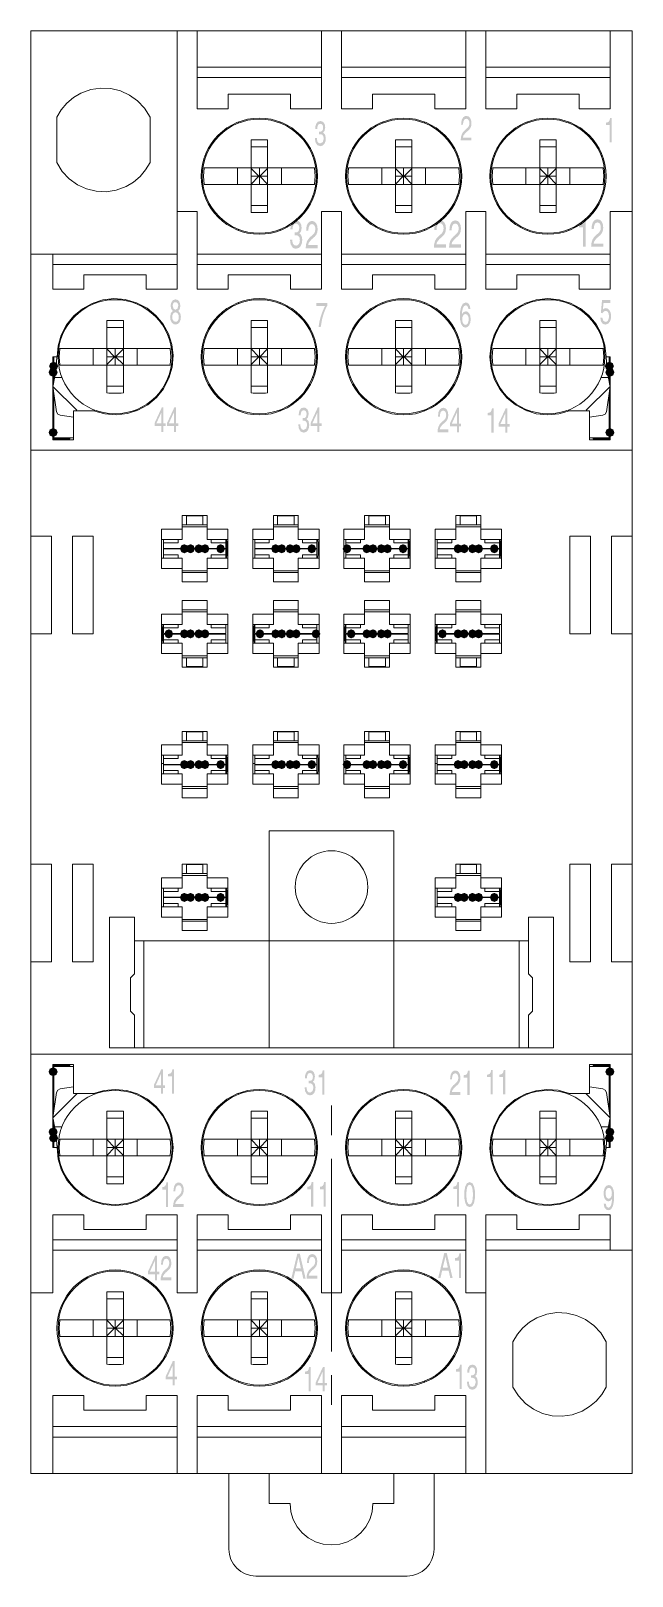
# Model space of a CAD drawing. Header units: millimetres. Extents: x -46.4 to -17.3, y 59.7 to 134.6.
import ezdxf

# ---------------------------------------------------------------- set-up
doc = ezdxf.new("R2010")
doc.units = ezdxf.units.MM

msp = doc.modelspace()

# ---------------------------------------------------------------- hatches: boundary and pattern name
h = msp.add_hatch(color=7)
h.dxf.hatch_style = 2
h.paths.add_polyline_path([(-25.571, 130.034), (-25.542, 130.264), (-25.47, 130.392), (-25.383, 130.448), (-25.307, 130.46), (-25.213, 130.436), (-25.137, 130.366), (-25.086, 130.254), (-25.067, 130.105), (-25.083, 129.967), (-25.127, 129.862), (-25.192, 129.78), (-25.273, 129.709), (-25.351, 129.641), (-25.455, 129.511), (-25.484, 129.413), (-25.067, 129.413), (-25.067, 129.273), (-25.591, 129.273), (-25.575, 129.438), (-25.538, 129.566), (-25.482, 129.666), (-25.411, 129.744), (-25.311, 129.836), (-25.254, 129.888), (-25.209, 129.943), (-25.179, 130.014), (-25.169, 130.112), (-25.177, 130.186), (-25.202, 130.255), (-25.25, 130.307), (-25.321, 130.327), (-25.406, 130.293), (-25.452, 130.212), (-25.471, 130.115), (-25.476, 130.034)])
h = msp.add_hatch(color=7)
h.dxf.hatch_style = 2
h.paths.add_polyline_path([(-18.267, 129.174), (-18.369, 129.174), (-18.369, 130.017), (-18.548, 130.017), (-18.548, 130.135), (-18.467, 130.149), (-18.41, 130.181), (-18.37, 130.246), (-18.343, 130.361), (-18.267, 130.361)])
h = msp.add_hatch(color=7)
h.dxf.hatch_style = 2
h.paths.add_polyline_path([(-32.455, 129.701), (-32.405, 129.698), (-32.352, 129.708), (-32.305, 129.74), (-32.272, 129.799), (-32.259, 129.893), (-32.265, 129.952), (-32.287, 130.013), (-32.331, 130.061), (-32.402, 130.08), (-32.482, 130.052), (-32.525, 129.983), (-32.544, 129.899), (-32.55, 129.825), (-32.644, 129.825), (-32.634, 129.959), (-32.596, 130.084), (-32.521, 130.177), (-32.397, 130.213), (-32.298, 130.19), (-32.223, 130.125), (-32.176, 130.026), (-32.16, 129.901), (-32.194, 129.729), (-32.259, 129.656), (-32.167, 129.559), (-32.13, 129.375), (-32.146, 129.234), (-32.195, 129.112), (-32.281, 129.026), (-32.406, 128.994), (-32.548, 129.047), (-32.635, 129.193), (-32.663, 129.389), (-32.563, 129.389), (-32.556, 129.301), (-32.534, 129.216), (-32.485, 129.152), (-32.401, 129.127), (-32.279, 129.191), (-32.232, 129.357), (-32.251, 129.476), (-32.298, 129.541), (-32.356, 129.569), (-32.412, 129.575), (-32.455, 129.574)])
h = msp.add_hatch(color=7)
h.dxf.hatch_style = 2
h.paths.add_polyline_path([(-33.637, 124.676), (-33.589, 124.679), (-33.526, 124.673), (-33.461, 124.641), (-33.409, 124.568), (-33.388, 124.435), (-33.402, 124.329), (-33.441, 124.248), (-33.5, 124.195), (-33.576, 124.176), (-33.671, 124.204), (-33.725, 124.276), (-33.751, 124.371), (-33.759, 124.47), (-33.869, 124.47), (-33.838, 124.249), (-33.741, 124.086), (-33.67, 124.043), (-33.583, 124.027), (-33.442, 124.063), (-33.346, 124.159), (-33.292, 124.296), (-33.274, 124.455), (-33.285, 124.573), (-33.314, 124.661), (-33.359, 124.725), (-33.415, 124.766), (-33.379, 124.798), (-33.344, 124.851), (-33.317, 124.932), (-33.306, 125.043), (-33.324, 125.184), (-33.376, 125.295), (-33.46, 125.368), (-33.571, 125.394), (-33.71, 125.353), (-33.795, 125.249), (-33.837, 125.109), (-33.849, 124.959), (-33.744, 124.959), (-33.737, 125.043), (-33.716, 125.137), (-33.666, 125.213), (-33.576, 125.245), (-33.497, 125.223), (-33.449, 125.169), (-33.424, 125.101), (-33.418, 125.035), (-33.431, 124.93), (-33.468, 124.863), (-33.52, 124.827), (-33.581, 124.817), (-33.637, 124.82)])
h = msp.add_hatch(color=7)
h.dxf.hatch_style = 2
h.paths.add_polyline_path([(-33.085, 124.897), (-33.076, 125.041), (-33.052, 125.152), (-33.016, 125.235), (-32.973, 125.294), (-32.925, 125.333), (-32.876, 125.356), (-32.83, 125.367), (-32.791, 125.37), (-32.687, 125.343), (-32.603, 125.265), (-32.547, 125.141), (-32.526, 124.975), (-32.544, 124.822), (-32.592, 124.706), (-32.664, 124.616), (-32.753, 124.537), (-32.841, 124.461), (-32.956, 124.316), (-32.988, 124.207), (-32.526, 124.207), (-32.526, 124.052), (-33.108, 124.052), (-33.089, 124.235), (-33.047, 124.378), (-32.985, 124.488), (-32.906, 124.575), (-32.795, 124.677), (-32.732, 124.734), (-32.683, 124.796), (-32.651, 124.874), (-32.64, 124.984), (-32.648, 125.065), (-32.677, 125.142), (-32.728, 125.199), (-32.807, 125.221), (-32.901, 125.183), (-32.952, 125.094), (-32.973, 124.987), (-32.978, 124.897)])
h = msp.add_hatch(color=7)
h.dxf.hatch_style = 2
h.paths.add_polyline_path([(-26.871, 124.933), (-26.862, 125.078), (-26.837, 125.19), (-26.801, 125.275), (-26.757, 125.334), (-26.708, 125.374), (-26.659, 125.397), (-26.613, 125.408), (-26.574, 125.41), (-26.469, 125.383), (-26.383, 125.305), (-26.326, 125.18), (-26.305, 125.013), (-26.323, 124.857), (-26.371, 124.74), (-26.444, 124.648), (-26.534, 124.568), (-26.622, 124.492), (-26.739, 124.345), (-26.77, 124.235), (-26.305, 124.235), (-26.305, 124.079), (-26.891, 124.079), (-26.874, 124.263), (-26.832, 124.407), (-26.769, 124.519), (-26.69, 124.608), (-26.577, 124.709), (-26.513, 124.768), (-26.464, 124.83), (-26.432, 124.909), (-26.42, 125.019), (-26.429, 125.102), (-26.457, 125.18), (-26.509, 125.238), (-26.589, 125.261), (-26.684, 125.222), (-26.735, 125.131), (-26.757, 125.023), (-26.762, 124.933)])
h = msp.add_hatch(color=7)
h.dxf.hatch_style = 2
h.paths.add_polyline_path([(-26.135, 124.924), (-26.126, 125.068), (-26.102, 125.179), (-26.066, 125.263), (-26.022, 125.322), (-25.974, 125.361), (-25.925, 125.384), (-25.879, 125.395), (-25.84, 125.397), (-25.737, 125.37), (-25.653, 125.292), (-25.597, 125.169), (-25.576, 125.005), (-25.594, 124.85), (-25.642, 124.734), (-25.714, 124.643), (-25.803, 124.564), (-25.891, 124.488), (-26.006, 124.343), (-26.037, 124.235), (-25.576, 124.235), (-25.576, 124.079), (-26.155, 124.079), (-26.139, 124.262), (-26.098, 124.405), (-26.036, 124.516), (-25.957, 124.602), (-25.845, 124.704), (-25.782, 124.762), (-25.733, 124.823), (-25.7, 124.902), (-25.689, 125.011), (-25.697, 125.093), (-25.726, 125.169), (-25.778, 125.226), (-25.856, 125.248), (-25.951, 125.211), (-26.001, 125.121), (-26.022, 125.014), (-26.028, 124.924)])
h = msp.add_hatch(color=7)
h.dxf.hatch_style = 2
h.paths.add_polyline_path([(-19.537, 124.121), (-19.652, 124.121), (-19.652, 125.065), (-19.854, 125.065), (-19.854, 125.198), (-19.763, 125.214), (-19.698, 125.249), (-19.653, 125.322), (-19.623, 125.452), (-19.537, 125.452)])
h = msp.add_hatch(color=7)
h.dxf.hatch_style = 2
h.paths.add_polyline_path([(-19.244, 124.975), (-19.235, 125.119), (-19.21, 125.232), (-19.174, 125.316), (-19.13, 125.376), (-19.082, 125.415), (-19.032, 125.439), (-18.986, 125.45), (-18.947, 125.452), (-18.842, 125.425), (-18.756, 125.346), (-18.698, 125.221), (-18.677, 125.054), (-18.695, 124.899), (-18.745, 124.782), (-18.818, 124.689), (-18.909, 124.609), (-18.998, 124.534), (-19.113, 124.387), (-19.146, 124.277), (-18.677, 124.277), (-18.677, 124.121), (-19.265, 124.121), (-19.248, 124.305), (-19.206, 124.449), (-19.144, 124.561), (-19.064, 124.649), (-18.951, 124.751), (-18.888, 124.81), (-18.838, 124.872), (-18.805, 124.951), (-18.794, 125.061), (-18.803, 125.144), (-18.831, 125.221), (-18.884, 125.279), (-18.963, 125.302), (-19.058, 125.264), (-19.109, 125.173), (-19.13, 125.065), (-19.136, 124.975)])
h = msp.add_hatch(color=7)
h.paths.add_polyline_path([(-39.286, 121.263), (-39.292, 121.321), (-39.315, 121.378), (-39.358, 121.422), (-39.428, 121.439), (-39.492, 121.421), (-39.53, 121.376), (-39.55, 121.315), (-39.555, 121.254), (-39.514, 121.121), (-39.422, 121.072), (-39.323, 121.127)])
h.paths.add_polyline_path([(-39.579, 120.723), (-39.572, 120.647), (-39.547, 120.57), (-39.497, 120.511), (-39.415, 120.488), (-39.362, 120.496), (-39.313, 120.53), (-39.276, 120.598), (-39.262, 120.711), (-39.275, 120.816), (-39.309, 120.888), (-39.359, 120.93), (-39.42, 120.944), (-39.491, 120.925), (-39.54, 120.875), (-39.569, 120.804)])
h.paths.add_polyline_path([(-39.285, 121.018), (-39.183, 120.881), (-39.159, 120.729), (-39.174, 120.589), (-39.221, 120.47), (-39.302, 120.385), (-39.419, 120.354), (-39.504, 120.371), (-39.603, 120.445), (-39.671, 120.601), (-39.681, 120.727), (-39.646, 120.907), (-39.551, 121.017), (-39.628, 121.104), (-39.655, 121.247), (-39.645, 121.35), (-39.607, 121.456), (-39.536, 121.54), (-39.423, 121.573), (-39.314, 121.545), (-39.241, 121.472), (-39.2, 121.374), (-39.187, 121.268), (-39.198, 121.16), (-39.223, 121.089), (-39.255, 121.044)])
h = msp.add_hatch(color=7)
h.dxf.hatch_style = 2
h.paths.add_polyline_path([(-32.589, 121.4), (-32.06, 121.4), (-32.06, 121.269), (-32.134, 121.131), (-32.226, 120.906), (-32.314, 120.605), (-32.376, 120.238), (-32.48, 120.238), (-32.442, 120.497), (-32.37, 120.768), (-32.276, 121.029), (-32.169, 121.254), (-32.589, 121.254)])
h = msp.add_hatch(color=7)
h.paths.add_polyline_path([(-25.354, 120.339), (-25.292, 120.359), (-25.244, 120.414), (-25.214, 120.5), (-25.203, 120.61), (-25.211, 120.694), (-25.236, 120.775), (-25.284, 120.837), (-25.359, 120.861), (-25.427, 120.84), (-25.476, 120.784), (-25.506, 120.702), (-25.515, 120.602), (-25.506, 120.508), (-25.477, 120.423), (-25.427, 120.362)])
h.paths.add_polyline_path([(-25.214, 121.109), (-25.254, 121.239), (-25.346, 121.291), (-25.438, 121.24), (-25.494, 121.118), (-25.521, 120.974), (-25.528, 120.853), (-25.465, 120.946), (-25.344, 120.995), (-25.267, 120.976), (-25.189, 120.913), (-25.129, 120.796), (-25.105, 120.617), (-25.122, 120.456), (-25.178, 120.321), (-25.25, 120.237), (-25.371, 120.205), (-25.471, 120.242), (-25.569, 120.377), (-25.615, 120.567), (-25.627, 120.79), (-25.615, 120.999), (-25.571, 121.205), (-25.485, 121.362), (-25.344, 121.425), (-25.273, 121.409), (-25.203, 121.357), (-25.147, 121.26), (-25.121, 121.109)])
h = msp.add_hatch(color=7)
h.dxf.hatch_style = 2
h.paths.add_polyline_path([(-18.696, 121.076), (-18.635, 121.128), (-18.547, 121.15), (-18.455, 121.126), (-18.375, 121.053), (-18.317, 120.933), (-18.295, 120.771), (-18.305, 120.65), (-18.345, 120.513), (-18.429, 120.401), (-18.574, 120.354), (-18.652, 120.368), (-18.728, 120.418), (-18.788, 120.518), (-18.82, 120.681), (-18.721, 120.681), (-18.669, 120.53), (-18.56, 120.482), (-18.493, 120.504), (-18.442, 120.562), (-18.41, 120.649), (-18.399, 120.754), (-18.412, 120.867), (-18.448, 120.95), (-18.502, 121.001), (-18.569, 121.018), (-18.646, 120.989), (-18.71, 120.904), (-18.792, 120.911), (-18.735, 121.548), (-18.338, 121.548), (-18.338, 121.403), (-18.662, 121.403)])
h = msp.add_hatch(color=7)
h.dxf.hatch_style = 2
h.paths.add_polyline_path([(-45.342, 118.132), (-45.49, 118.194), (-45.551, 118.341), (-45.49, 118.488), (-45.342, 118.55), (-45.318, 118.55), (-45.171, 118.488), (-45.11, 118.341), (-45.171, 118.194), (-45.318, 118.132)])
h = msp.add_hatch(color=7)
h.dxf.hatch_style = 2
h.paths.add_polyline_path([(-18.392, 118.132), (-18.539, 118.194), (-18.601, 118.341), (-18.539, 118.488), (-18.392, 118.55), (-18.368, 118.55), (-18.22, 118.488), (-18.159, 118.341), (-18.22, 118.194), (-18.368, 118.132)])
h = msp.add_hatch(color=7)
h.dxf.hatch_style = 2
h.paths.add_polyline_path([(-45.368, 117.831), (-45.515, 117.892), (-45.576, 118.039), (-45.515, 118.187), (-45.368, 118.248), (-45.343, 118.248), (-45.195, 118.187), (-45.134, 118.039), (-45.195, 117.892), (-45.343, 117.831)])
h = msp.add_hatch(color=7)
h.dxf.hatch_style = 2
h.paths.add_polyline_path([(-18.368, 117.831), (-18.515, 117.892), (-18.576, 118.039), (-18.515, 118.187), (-18.368, 118.248), (-18.343, 118.248), (-18.195, 118.187), (-18.134, 118.039), (-18.195, 117.892), (-18.343, 117.831)])
h = msp.add_hatch(color=7)
h.paths.add_polyline_path([(-40.347, 115.566), (-40.101, 115.566), (-40.101, 116.104)])
h.paths.add_polyline_path([(-40.005, 115.438), (-40.005, 115.148), (-40.101, 115.148), (-40.101, 115.438), (-40.434, 115.438), (-40.434, 115.583), (-40.085, 116.336), (-40.005, 116.336), (-40.005, 115.566), (-39.893, 115.566), (-39.893, 115.438)])
h = msp.add_hatch(color=7)
h.paths.add_polyline_path([(-39.742, 115.566), (-39.496, 115.566), (-39.496, 116.104)])
h.paths.add_polyline_path([(-39.399, 115.438), (-39.399, 115.148), (-39.496, 115.148), (-39.496, 115.438), (-39.83, 115.438), (-39.83, 115.583), (-39.479, 116.336), (-39.399, 116.336), (-39.399, 115.566), (-39.287, 115.566), (-39.287, 115.438)])
h = msp.add_hatch(color=7)
h.dxf.hatch_style = 2
h.paths.add_polyline_path([(-33.258, 115.824), (-33.208, 115.821), (-33.154, 115.83), (-33.108, 115.862), (-33.075, 115.922), (-33.063, 116.016), (-33.069, 116.075), (-33.091, 116.136), (-33.134, 116.184), (-33.204, 116.203), (-33.284, 116.175), (-33.328, 116.106), (-33.346, 116.022), (-33.352, 115.948), (-33.447, 115.948), (-33.436, 116.082), (-33.399, 116.207), (-33.323, 116.3), (-33.2, 116.336), (-33.101, 116.313), (-33.026, 116.248), (-32.979, 116.149), (-32.963, 116.024), (-32.997, 115.852), (-33.062, 115.779), (-32.969, 115.683), (-32.933, 115.499), (-32.949, 115.357), (-32.998, 115.235), (-33.083, 115.149), (-33.209, 115.117), (-33.351, 115.17), (-33.437, 115.315), (-33.465, 115.512), (-33.367, 115.512), (-33.36, 115.424), (-33.337, 115.339), (-33.288, 115.275), (-33.203, 115.25), (-33.083, 115.314), (-33.036, 115.479), (-33.055, 115.598), (-33.101, 115.664), (-33.159, 115.692), (-33.214, 115.698), (-33.258, 115.695)])
h = msp.add_hatch(color=7)
h.paths.add_polyline_path([(-32.782, 115.566), (-32.536, 115.566), (-32.536, 116.104)])
h.paths.add_polyline_path([(-32.439, 115.438), (-32.439, 115.148), (-32.536, 115.148), (-32.536, 115.438), (-32.869, 115.438), (-32.869, 115.583), (-32.52, 116.336), (-32.439, 116.336), (-32.439, 115.566), (-32.328, 115.566), (-32.328, 115.438)])
h = msp.add_hatch(color=7)
h.dxf.hatch_style = 2
h.paths.add_polyline_path([(-26.695, 115.895), (-26.665, 116.125), (-26.593, 116.253), (-26.506, 116.309), (-26.43, 116.321), (-26.337, 116.297), (-26.26, 116.227), (-26.209, 116.115), (-26.19, 115.966), (-26.206, 115.828), (-26.25, 115.723), (-26.315, 115.641), (-26.396, 115.57), (-26.474, 115.502), (-26.579, 115.372), (-26.607, 115.274), (-26.19, 115.274), (-26.19, 115.133), (-26.715, 115.133), (-26.699, 115.298), (-26.661, 115.427), (-26.605, 115.527), (-26.535, 115.605), (-26.434, 115.696), (-26.377, 115.748), (-26.332, 115.804), (-26.302, 115.875), (-26.292, 115.973), (-26.3, 116.047), (-26.326, 116.116), (-26.373, 116.168), (-26.444, 116.188), (-26.529, 116.154), (-26.575, 116.073), (-26.594, 115.976), (-26.6, 115.895)])
h = msp.add_hatch(color=7)
h.paths.add_polyline_path([(-26.022, 115.551), (-25.775, 115.551), (-25.775, 116.09)])
h.paths.add_polyline_path([(-25.68, 115.422), (-25.68, 115.134), (-25.775, 115.134), (-25.775, 115.422), (-26.111, 115.422), (-26.111, 115.568), (-25.76, 116.321), (-25.68, 116.321), (-25.68, 115.551), (-25.568, 115.551), (-25.568, 115.422)])
h = msp.add_hatch(color=7)
h.dxf.hatch_style = 2
h.paths.add_polyline_path([(-23.998, 115.111), (-24.1, 115.111), (-24.1, 115.954), (-24.279, 115.954), (-24.279, 116.071), (-24.198, 116.085), (-24.14, 116.117), (-24.1, 116.182), (-24.072, 116.298), (-23.998, 116.298)])
h = msp.add_hatch(color=7)
h.paths.add_polyline_path([(-23.668, 115.528), (-23.422, 115.528), (-23.422, 116.067)])
h.paths.add_polyline_path([(-23.326, 115.4), (-23.326, 115.111), (-23.422, 115.111), (-23.422, 115.4), (-23.755, 115.4), (-23.755, 115.545), (-23.406, 116.298), (-23.326, 116.298), (-23.326, 115.528), (-23.214, 115.528), (-23.214, 115.4)])
h = msp.add_hatch(color=7)
h.dxf.hatch_style = 2
h.paths.add_polyline_path([(-45.368, 114.915), (-45.515, 114.976), (-45.576, 115.124), (-45.515, 115.271), (-45.368, 115.332), (-45.343, 115.332), (-45.195, 115.271), (-45.134, 115.124), (-45.195, 114.976), (-45.343, 114.915)])
h = msp.add_hatch(color=7)
h.dxf.hatch_style = 2
h.paths.add_polyline_path([(-18.368, 114.915), (-18.515, 114.976), (-18.576, 115.124), (-18.515, 115.271), (-18.368, 115.332), (-18.343, 115.332), (-18.195, 115.271), (-18.134, 115.124), (-18.195, 114.976), (-18.343, 114.915)])
h = msp.add_hatch(color=7)
h.dxf.hatch_style = 2
h.paths.add_polyline_path([(-38.785, 109.483), (-38.846, 109.336), (-38.994, 109.274), (-39.141, 109.336), (-39.202, 109.483), (-39.202, 109.503), (-39.141, 109.651), (-38.994, 109.712), (-38.846, 109.651), (-38.785, 109.503)])
h = msp.add_hatch(color=7)
h.dxf.hatch_style = 2
h.paths.add_polyline_path([(-38.483, 109.483), (-38.544, 109.336), (-38.692, 109.274), (-38.839, 109.336), (-38.9, 109.483), (-38.9, 109.503), (-38.839, 109.651), (-38.692, 109.712), (-38.544, 109.651), (-38.483, 109.503)])
h = msp.add_hatch(color=7)
h.dxf.hatch_style = 2
h.paths.add_polyline_path([(-38.499, 109.503), (-38.438, 109.651), (-38.29, 109.712), (-38.143, 109.651), (-38.082, 109.503), (-38.082, 109.483), (-38.143, 109.336), (-38.29, 109.274), (-38.438, 109.336), (-38.499, 109.483)])
h = msp.add_hatch(color=7)
h.dxf.hatch_style = 2
h.paths.add_polyline_path([(-38.197, 109.503), (-38.135, 109.651), (-37.988, 109.712), (-37.841, 109.651), (-37.779, 109.503), (-37.779, 109.483), (-37.841, 109.336), (-37.988, 109.274), (-38.135, 109.336), (-38.197, 109.483)])
h = msp.add_hatch(color=7)
h.dxf.hatch_style = 2
h.paths.add_polyline_path([(-37.026, 109.483), (-37.087, 109.336), (-37.234, 109.274), (-37.382, 109.336), (-37.443, 109.483), (-37.443, 109.503), (-37.382, 109.651), (-37.234, 109.712), (-37.087, 109.651), (-37.026, 109.503)])
h = msp.add_hatch(color=7)
h.dxf.hatch_style = 2
h.paths.add_polyline_path([(-34.36, 109.483), (-34.421, 109.336), (-34.569, 109.274), (-34.716, 109.336), (-34.777, 109.483), (-34.777, 109.503), (-34.716, 109.651), (-34.569, 109.712), (-34.421, 109.651), (-34.36, 109.503)])
h = msp.add_hatch(color=7)
h.dxf.hatch_style = 2
h.paths.add_polyline_path([(-34.059, 109.483), (-34.12, 109.336), (-34.268, 109.274), (-34.415, 109.336), (-34.476, 109.483), (-34.476, 109.503), (-34.415, 109.651), (-34.268, 109.712), (-34.12, 109.651), (-34.059, 109.503)])
h = msp.add_hatch(color=7)
h.dxf.hatch_style = 2
h.paths.add_polyline_path([(-34.075, 109.503), (-34.014, 109.651), (-33.866, 109.712), (-33.719, 109.651), (-33.658, 109.503), (-33.658, 109.483), (-33.719, 109.336), (-33.866, 109.274), (-34.014, 109.336), (-34.075, 109.483)])
h = msp.add_hatch(color=7)
h.dxf.hatch_style = 2
h.paths.add_polyline_path([(-33.773, 109.503), (-33.712, 109.651), (-33.565, 109.712), (-33.417, 109.651), (-33.356, 109.503), (-33.356, 109.483), (-33.417, 109.336), (-33.565, 109.274), (-33.712, 109.336), (-33.773, 109.483)])
h = msp.add_hatch(color=7)
h.dxf.hatch_style = 2
h.paths.add_polyline_path([(-32.601, 109.483), (-32.663, 109.336), (-32.81, 109.274), (-32.958, 109.336), (-33.019, 109.483), (-33.019, 109.503), (-32.958, 109.651), (-32.81, 109.712), (-32.663, 109.651), (-32.601, 109.503)])
h = msp.add_hatch(color=7)
h.dxf.hatch_style = 2
h.paths.add_polyline_path([(-30.893, 109.483), (-30.954, 109.336), (-31.101, 109.274), (-31.249, 109.336), (-31.31, 109.483), (-31.31, 109.503), (-31.249, 109.651), (-31.101, 109.712), (-30.954, 109.651), (-30.893, 109.503)])
h = msp.add_hatch(color=7)
h.dxf.hatch_style = 2
h.paths.add_polyline_path([(-29.937, 109.483), (-29.998, 109.336), (-30.145, 109.274), (-30.293, 109.336), (-30.354, 109.483), (-30.354, 109.503), (-30.293, 109.651), (-30.145, 109.712), (-29.998, 109.651), (-29.937, 109.503)])
h = msp.add_hatch(color=7)
h.dxf.hatch_style = 2
h.paths.add_polyline_path([(-29.635, 109.483), (-29.696, 109.336), (-29.844, 109.274), (-29.991, 109.336), (-30.052, 109.483), (-30.052, 109.503), (-29.991, 109.651), (-29.844, 109.712), (-29.696, 109.651), (-29.635, 109.503)])
h = msp.add_hatch(color=7)
h.dxf.hatch_style = 2
h.paths.add_polyline_path([(-29.651, 109.503), (-29.59, 109.651), (-29.442, 109.712), (-29.295, 109.651), (-29.234, 109.503), (-29.234, 109.483), (-29.295, 109.336), (-29.442, 109.274), (-29.59, 109.336), (-29.651, 109.483)])
h = msp.add_hatch(color=7)
h.dxf.hatch_style = 2
h.paths.add_polyline_path([(-29.349, 109.503), (-29.288, 109.651), (-29.141, 109.712), (-28.993, 109.651), (-28.932, 109.503), (-28.932, 109.483), (-28.993, 109.336), (-29.141, 109.274), (-29.288, 109.336), (-29.349, 109.483)])
h = msp.add_hatch(color=7)
h.dxf.hatch_style = 2
h.paths.add_polyline_path([(-28.178, 109.483), (-28.239, 109.336), (-28.386, 109.274), (-28.534, 109.336), (-28.595, 109.483), (-28.595, 109.503), (-28.534, 109.651), (-28.386, 109.712), (-28.239, 109.651), (-28.178, 109.503)])
h = msp.add_hatch(color=7)
h.dxf.hatch_style = 2
h.paths.add_polyline_path([(-25.514, 109.483), (-25.575, 109.336), (-25.722, 109.274), (-25.87, 109.336), (-25.931, 109.483), (-25.931, 109.503), (-25.87, 109.651), (-25.722, 109.712), (-25.575, 109.651), (-25.514, 109.503)])
h = msp.add_hatch(color=7)
h.dxf.hatch_style = 2
h.paths.add_polyline_path([(-25.212, 109.483), (-25.273, 109.336), (-25.42, 109.274), (-25.568, 109.336), (-25.629, 109.483), (-25.629, 109.503), (-25.568, 109.651), (-25.42, 109.712), (-25.273, 109.651), (-25.212, 109.503)])
h = msp.add_hatch(color=7)
h.dxf.hatch_style = 2
h.paths.add_polyline_path([(-25.228, 109.503), (-25.167, 109.651), (-25.019, 109.712), (-24.872, 109.651), (-24.811, 109.503), (-24.811, 109.483), (-24.872, 109.336), (-25.019, 109.274), (-25.167, 109.336), (-25.228, 109.483)])
h = msp.add_hatch(color=7)
h.dxf.hatch_style = 2
h.paths.add_polyline_path([(-24.925, 109.503), (-24.864, 109.651), (-24.717, 109.712), (-24.569, 109.651), (-24.508, 109.503), (-24.508, 109.483), (-24.569, 109.336), (-24.717, 109.274), (-24.864, 109.336), (-24.925, 109.483)])
h = msp.add_hatch(color=7)
h.dxf.hatch_style = 2
h.paths.add_polyline_path([(-23.753, 109.483), (-23.815, 109.336), (-23.962, 109.274), (-24.109, 109.336), (-24.171, 109.483), (-24.171, 109.503), (-24.109, 109.651), (-23.962, 109.712), (-23.815, 109.651), (-23.753, 109.503)])
h = msp.add_hatch(color=7)
h.dxf.hatch_style = 2
h.paths.add_polyline_path([(-39.956, 105.381), (-39.895, 105.528), (-39.747, 105.59), (-39.6, 105.528), (-39.539, 105.381), (-39.539, 105.361), (-39.6, 105.213), (-39.747, 105.152), (-39.895, 105.213), (-39.956, 105.361)])
h = msp.add_hatch(color=7)
h.dxf.hatch_style = 2
h.paths.add_polyline_path([(-38.785, 105.361), (-38.846, 105.214), (-38.994, 105.152), (-39.141, 105.214), (-39.202, 105.361), (-39.202, 105.381), (-39.141, 105.528), (-38.994, 105.59), (-38.846, 105.528), (-38.785, 105.381)])
h = msp.add_hatch(color=7)
h.dxf.hatch_style = 2
h.paths.add_polyline_path([(-38.483, 105.361), (-38.544, 105.214), (-38.692, 105.152), (-38.839, 105.214), (-38.9, 105.361), (-38.9, 105.381), (-38.839, 105.528), (-38.692, 105.59), (-38.544, 105.528), (-38.483, 105.381)])
h = msp.add_hatch(color=7)
h.dxf.hatch_style = 2
h.paths.add_polyline_path([(-38.499, 105.381), (-38.438, 105.528), (-38.29, 105.59), (-38.143, 105.528), (-38.082, 105.381), (-38.082, 105.361), (-38.143, 105.213), (-38.29, 105.152), (-38.438, 105.213), (-38.499, 105.361)])
h = msp.add_hatch(color=7)
h.dxf.hatch_style = 2
h.paths.add_polyline_path([(-38.197, 105.381), (-38.135, 105.528), (-37.988, 105.59), (-37.841, 105.528), (-37.779, 105.381), (-37.779, 105.361), (-37.841, 105.213), (-37.988, 105.152), (-38.135, 105.213), (-38.197, 105.361)])
h = msp.add_hatch(color=7)
h.dxf.hatch_style = 2
h.paths.add_polyline_path([(-35.533, 105.381), (-35.471, 105.528), (-35.324, 105.59), (-35.177, 105.528), (-35.115, 105.381), (-35.115, 105.361), (-35.177, 105.213), (-35.324, 105.152), (-35.471, 105.213), (-35.533, 105.361)])
h = msp.add_hatch(color=7)
h.dxf.hatch_style = 2
h.paths.add_polyline_path([(-34.36, 105.361), (-34.421, 105.214), (-34.569, 105.152), (-34.716, 105.214), (-34.777, 105.361), (-34.777, 105.381), (-34.716, 105.528), (-34.569, 105.59), (-34.421, 105.528), (-34.36, 105.381)])
h = msp.add_hatch(color=7)
h.dxf.hatch_style = 2
h.paths.add_polyline_path([(-34.059, 105.361), (-34.12, 105.214), (-34.268, 105.152), (-34.415, 105.214), (-34.476, 105.361), (-34.476, 105.381), (-34.415, 105.528), (-34.268, 105.59), (-34.12, 105.528), (-34.059, 105.381)])
h = msp.add_hatch(color=7)
h.dxf.hatch_style = 2
h.paths.add_polyline_path([(-34.075, 105.381), (-34.014, 105.528), (-33.866, 105.59), (-33.719, 105.528), (-33.658, 105.381), (-33.658, 105.361), (-33.719, 105.213), (-33.866, 105.152), (-34.014, 105.213), (-34.075, 105.361)])
h = msp.add_hatch(color=7)
h.dxf.hatch_style = 2
h.paths.add_polyline_path([(-33.773, 105.381), (-33.712, 105.528), (-33.565, 105.59), (-33.417, 105.528), (-33.356, 105.381), (-33.356, 105.361), (-33.417, 105.213), (-33.565, 105.152), (-33.712, 105.213), (-33.773, 105.361)])
h = msp.add_hatch(color=7)
h.dxf.hatch_style = 2
h.paths.add_polyline_path([(-32.817, 105.381), (-32.756, 105.528), (-32.609, 105.59), (-32.461, 105.528), (-32.4, 105.381), (-32.4, 105.361), (-32.461, 105.213), (-32.609, 105.152), (-32.756, 105.213), (-32.817, 105.361)])
h = msp.add_hatch(color=7)
h.dxf.hatch_style = 2
h.paths.add_polyline_path([(-31.109, 105.381), (-31.047, 105.528), (-30.9, 105.59), (-30.753, 105.528), (-30.691, 105.381), (-30.691, 105.361), (-30.753, 105.213), (-30.9, 105.152), (-31.047, 105.213), (-31.109, 105.361)])
h = msp.add_hatch(color=7)
h.dxf.hatch_style = 2
h.paths.add_polyline_path([(-29.937, 105.361), (-29.998, 105.214), (-30.145, 105.152), (-30.293, 105.214), (-30.354, 105.361), (-30.354, 105.381), (-30.293, 105.528), (-30.145, 105.59), (-29.998, 105.528), (-29.937, 105.381)])
h = msp.add_hatch(color=7)
h.dxf.hatch_style = 2
h.paths.add_polyline_path([(-29.635, 105.361), (-29.696, 105.214), (-29.844, 105.152), (-29.991, 105.214), (-30.052, 105.361), (-30.052, 105.381), (-29.991, 105.528), (-29.844, 105.59), (-29.696, 105.528), (-29.635, 105.381)])
h = msp.add_hatch(color=7)
h.dxf.hatch_style = 2
h.paths.add_polyline_path([(-29.651, 105.381), (-29.59, 105.528), (-29.442, 105.59), (-29.295, 105.528), (-29.234, 105.381), (-29.234, 105.361), (-29.295, 105.213), (-29.442, 105.152), (-29.59, 105.213), (-29.651, 105.361)])
h = msp.add_hatch(color=7)
h.dxf.hatch_style = 2
h.paths.add_polyline_path([(-29.349, 105.381), (-29.288, 105.528), (-29.141, 105.59), (-28.993, 105.528), (-28.932, 105.381), (-28.932, 105.361), (-28.993, 105.213), (-29.141, 105.152), (-29.288, 105.213), (-29.349, 105.361)])
h = msp.add_hatch(color=7)
h.dxf.hatch_style = 2
h.paths.add_polyline_path([(-26.685, 105.381), (-26.623, 105.528), (-26.476, 105.59), (-26.329, 105.528), (-26.267, 105.381), (-26.267, 105.361), (-26.329, 105.213), (-26.476, 105.152), (-26.623, 105.213), (-26.685, 105.361)])
h = msp.add_hatch(color=7)
h.dxf.hatch_style = 2
h.paths.add_polyline_path([(-25.514, 105.361), (-25.575, 105.214), (-25.722, 105.152), (-25.87, 105.214), (-25.931, 105.361), (-25.931, 105.381), (-25.87, 105.528), (-25.722, 105.59), (-25.575, 105.528), (-25.514, 105.381)])
h = msp.add_hatch(color=7)
h.dxf.hatch_style = 2
h.paths.add_polyline_path([(-25.212, 105.361), (-25.273, 105.214), (-25.42, 105.152), (-25.568, 105.214), (-25.629, 105.361), (-25.629, 105.381), (-25.568, 105.528), (-25.42, 105.59), (-25.273, 105.528), (-25.212, 105.381)])
h = msp.add_hatch(color=7)
h.dxf.hatch_style = 2
h.paths.add_polyline_path([(-25.228, 105.381), (-25.167, 105.528), (-25.019, 105.59), (-24.872, 105.528), (-24.811, 105.381), (-24.811, 105.361), (-24.872, 105.213), (-25.019, 105.152), (-25.167, 105.213), (-25.228, 105.361)])
h = msp.add_hatch(color=7)
h.dxf.hatch_style = 2
h.paths.add_polyline_path([(-24.925, 105.381), (-24.864, 105.528), (-24.717, 105.59), (-24.569, 105.528), (-24.508, 105.381), (-24.508, 105.361), (-24.569, 105.213), (-24.717, 105.152), (-24.864, 105.213), (-24.925, 105.361)])
h = msp.add_hatch(color=7)
h.dxf.hatch_style = 2
h.paths.add_polyline_path([(-38.785, 99.027), (-38.846, 98.879), (-38.994, 98.818), (-39.141, 98.879), (-39.202, 99.027), (-39.202, 99.047), (-39.141, 99.194), (-38.994, 99.255), (-38.846, 99.194), (-38.785, 99.047)])
h = msp.add_hatch(color=7)
h.dxf.hatch_style = 2
h.paths.add_polyline_path([(-38.483, 99.027), (-38.544, 98.879), (-38.692, 98.818), (-38.839, 98.879), (-38.9, 99.027), (-38.9, 99.047), (-38.839, 99.194), (-38.692, 99.255), (-38.544, 99.194), (-38.483, 99.047)])
h = msp.add_hatch(color=7)
h.dxf.hatch_style = 2
h.paths.add_polyline_path([(-38.499, 99.047), (-38.438, 99.194), (-38.29, 99.256), (-38.143, 99.194), (-38.082, 99.047), (-38.082, 99.027), (-38.143, 98.88), (-38.29, 98.818), (-38.438, 98.88), (-38.499, 99.027)])
h = msp.add_hatch(color=7)
h.dxf.hatch_style = 2
h.paths.add_polyline_path([(-38.197, 99.047), (-38.135, 99.194), (-37.988, 99.256), (-37.841, 99.194), (-37.779, 99.047), (-37.779, 99.027), (-37.841, 98.88), (-37.988, 98.818), (-38.135, 98.88), (-38.197, 99.027)])
h = msp.add_hatch(color=7)
h.dxf.hatch_style = 2
h.paths.add_polyline_path([(-37.026, 99.027), (-37.087, 98.879), (-37.234, 98.818), (-37.382, 98.879), (-37.443, 99.027), (-37.443, 99.047), (-37.382, 99.194), (-37.234, 99.255), (-37.087, 99.194), (-37.026, 99.047)])
h = msp.add_hatch(color=7)
h.dxf.hatch_style = 2
h.paths.add_polyline_path([(-34.36, 99.027), (-34.421, 98.879), (-34.569, 98.818), (-34.716, 98.879), (-34.777, 99.027), (-34.777, 99.047), (-34.716, 99.194), (-34.569, 99.255), (-34.421, 99.194), (-34.36, 99.047)])
h = msp.add_hatch(color=7)
h.dxf.hatch_style = 2
h.paths.add_polyline_path([(-34.059, 99.027), (-34.12, 98.879), (-34.268, 98.818), (-34.415, 98.879), (-34.476, 99.027), (-34.476, 99.047), (-34.415, 99.194), (-34.268, 99.255), (-34.12, 99.194), (-34.059, 99.047)])
h = msp.add_hatch(color=7)
h.dxf.hatch_style = 2
h.paths.add_polyline_path([(-34.075, 99.047), (-34.014, 99.194), (-33.866, 99.256), (-33.719, 99.194), (-33.658, 99.047), (-33.658, 99.027), (-33.719, 98.88), (-33.866, 98.818), (-34.014, 98.88), (-34.075, 99.027)])
h = msp.add_hatch(color=7)
h.dxf.hatch_style = 2
h.paths.add_polyline_path([(-33.773, 99.047), (-33.712, 99.194), (-33.565, 99.256), (-33.417, 99.194), (-33.356, 99.047), (-33.356, 99.027), (-33.417, 98.88), (-33.565, 98.818), (-33.712, 98.88), (-33.773, 99.027)])
h = msp.add_hatch(color=7)
h.dxf.hatch_style = 2
h.paths.add_polyline_path([(-32.601, 99.027), (-32.663, 98.879), (-32.81, 98.818), (-32.958, 98.879), (-33.019, 99.027), (-33.019, 99.047), (-32.958, 99.194), (-32.81, 99.255), (-32.663, 99.194), (-32.601, 99.047)])
h = msp.add_hatch(color=7)
h.dxf.hatch_style = 2
h.paths.add_polyline_path([(-30.893, 99.027), (-30.954, 98.879), (-31.101, 98.818), (-31.249, 98.879), (-31.31, 99.027), (-31.31, 99.047), (-31.249, 99.194), (-31.101, 99.255), (-30.954, 99.194), (-30.893, 99.047)])
h = msp.add_hatch(color=7)
h.dxf.hatch_style = 2
h.paths.add_polyline_path([(-29.937, 99.027), (-29.998, 98.879), (-30.145, 98.818), (-30.293, 98.879), (-30.354, 99.027), (-30.354, 99.047), (-30.293, 99.194), (-30.145, 99.255), (-29.998, 99.194), (-29.937, 99.047)])
h = msp.add_hatch(color=7)
h.dxf.hatch_style = 2
h.paths.add_polyline_path([(-29.635, 99.027), (-29.696, 98.879), (-29.844, 98.818), (-29.991, 98.879), (-30.052, 99.027), (-30.052, 99.047), (-29.991, 99.194), (-29.844, 99.255), (-29.696, 99.194), (-29.635, 99.047)])
h = msp.add_hatch(color=7)
h.dxf.hatch_style = 2
h.paths.add_polyline_path([(-29.651, 99.047), (-29.59, 99.194), (-29.442, 99.256), (-29.295, 99.194), (-29.234, 99.047), (-29.234, 99.027), (-29.295, 98.88), (-29.442, 98.818), (-29.59, 98.88), (-29.651, 99.027)])
h = msp.add_hatch(color=7)
h.dxf.hatch_style = 2
h.paths.add_polyline_path([(-29.349, 99.047), (-29.288, 99.194), (-29.141, 99.256), (-28.993, 99.194), (-28.932, 99.047), (-28.932, 99.027), (-28.993, 98.88), (-29.141, 98.818), (-29.288, 98.88), (-29.349, 99.027)])
h = msp.add_hatch(color=7)
h.dxf.hatch_style = 2
h.paths.add_polyline_path([(-28.178, 99.027), (-28.239, 98.879), (-28.386, 98.818), (-28.534, 98.879), (-28.595, 99.027), (-28.595, 99.047), (-28.534, 99.194), (-28.386, 99.255), (-28.239, 99.194), (-28.178, 99.047)])
h = msp.add_hatch(color=7)
h.dxf.hatch_style = 2
h.paths.add_polyline_path([(-25.514, 99.027), (-25.575, 98.879), (-25.722, 98.818), (-25.87, 98.879), (-25.931, 99.027), (-25.931, 99.047), (-25.87, 99.194), (-25.722, 99.255), (-25.575, 99.194), (-25.514, 99.047)])
h = msp.add_hatch(color=7)
h.dxf.hatch_style = 2
h.paths.add_polyline_path([(-25.212, 99.027), (-25.273, 98.879), (-25.42, 98.818), (-25.568, 98.879), (-25.629, 99.027), (-25.629, 99.047), (-25.568, 99.194), (-25.42, 99.255), (-25.273, 99.194), (-25.212, 99.047)])
h = msp.add_hatch(color=7)
h.dxf.hatch_style = 2
h.paths.add_polyline_path([(-25.228, 99.047), (-25.167, 99.194), (-25.019, 99.256), (-24.872, 99.194), (-24.811, 99.047), (-24.811, 99.027), (-24.872, 98.88), (-25.019, 98.818), (-25.167, 98.88), (-25.228, 99.027)])
h = msp.add_hatch(color=7)
h.dxf.hatch_style = 2
h.paths.add_polyline_path([(-24.925, 99.047), (-24.864, 99.194), (-24.717, 99.256), (-24.569, 99.194), (-24.508, 99.047), (-24.508, 99.027), (-24.569, 98.88), (-24.717, 98.818), (-24.864, 98.88), (-24.925, 99.027)])
h = msp.add_hatch(color=7)
h.dxf.hatch_style = 2
h.paths.add_polyline_path([(-23.753, 99.027), (-23.815, 98.879), (-23.962, 98.818), (-24.109, 98.879), (-24.171, 99.027), (-24.171, 99.047), (-24.109, 99.194), (-23.962, 99.255), (-23.815, 99.194), (-23.753, 99.047)])
h = msp.add_hatch(color=7)
h.dxf.hatch_style = 2
h.paths.add_polyline_path([(-38.785, 92.592), (-38.846, 92.445), (-38.994, 92.383), (-39.141, 92.445), (-39.202, 92.592), (-39.202, 92.612), (-39.141, 92.76), (-38.994, 92.821), (-38.846, 92.76), (-38.785, 92.612)])
h = msp.add_hatch(color=7)
h.dxf.hatch_style = 2
h.paths.add_polyline_path([(-38.483, 92.592), (-38.544, 92.445), (-38.692, 92.383), (-38.839, 92.445), (-38.9, 92.592), (-38.9, 92.612), (-38.839, 92.76), (-38.692, 92.821), (-38.544, 92.76), (-38.483, 92.612)])
h = msp.add_hatch(color=7)
h.dxf.hatch_style = 2
h.paths.add_polyline_path([(-38.499, 92.612), (-38.438, 92.759), (-38.29, 92.821), (-38.143, 92.759), (-38.082, 92.612), (-38.082, 92.592), (-38.143, 92.445), (-38.29, 92.383), (-38.438, 92.445), (-38.499, 92.592)])
h = msp.add_hatch(color=7)
h.dxf.hatch_style = 2
h.paths.add_polyline_path([(-38.197, 92.612), (-38.135, 92.759), (-37.988, 92.821), (-37.841, 92.759), (-37.779, 92.612), (-37.779, 92.592), (-37.841, 92.445), (-37.988, 92.383), (-38.135, 92.445), (-38.197, 92.592)])
h = msp.add_hatch(color=7)
h.dxf.hatch_style = 2
h.paths.add_polyline_path([(-37.026, 92.592), (-37.087, 92.445), (-37.234, 92.383), (-37.382, 92.445), (-37.443, 92.592), (-37.443, 92.612), (-37.382, 92.76), (-37.234, 92.821), (-37.087, 92.76), (-37.026, 92.612)])
h = msp.add_hatch(color=7)
h.dxf.hatch_style = 2
h.paths.add_polyline_path([(-25.514, 92.592), (-25.575, 92.445), (-25.722, 92.383), (-25.87, 92.445), (-25.931, 92.592), (-25.931, 92.612), (-25.87, 92.76), (-25.722, 92.821), (-25.575, 92.76), (-25.514, 92.612)])
h = msp.add_hatch(color=7)
h.dxf.hatch_style = 2
h.paths.add_polyline_path([(-25.212, 92.592), (-25.273, 92.445), (-25.42, 92.383), (-25.568, 92.445), (-25.629, 92.592), (-25.629, 92.612), (-25.568, 92.76), (-25.42, 92.821), (-25.273, 92.76), (-25.212, 92.612)])
h = msp.add_hatch(color=7)
h.dxf.hatch_style = 2
h.paths.add_polyline_path([(-25.228, 92.612), (-25.167, 92.759), (-25.019, 92.821), (-24.872, 92.759), (-24.811, 92.612), (-24.811, 92.592), (-24.872, 92.445), (-25.019, 92.383), (-25.167, 92.445), (-25.228, 92.592)])
h = msp.add_hatch(color=7)
h.dxf.hatch_style = 2
h.paths.add_polyline_path([(-24.925, 92.612), (-24.864, 92.759), (-24.717, 92.821), (-24.569, 92.759), (-24.508, 92.612), (-24.508, 92.592), (-24.569, 92.445), (-24.717, 92.383), (-24.864, 92.445), (-24.925, 92.592)])
h = msp.add_hatch(color=7)
h.dxf.hatch_style = 2
h.paths.add_polyline_path([(-23.753, 92.592), (-23.815, 92.445), (-23.962, 92.383), (-24.109, 92.445), (-24.171, 92.592), (-24.171, 92.612), (-24.109, 92.76), (-23.962, 92.821), (-23.815, 92.76), (-23.753, 92.612)])
h = msp.add_hatch(color=7)
h.dxf.hatch_style = 2
h.paths.add_polyline_path([(-45.368, 83.948), (-45.515, 84.009), (-45.576, 84.156), (-45.515, 84.304), (-45.368, 84.365), (-45.343, 84.365), (-45.195, 84.304), (-45.134, 84.156), (-45.195, 84.009), (-45.343, 83.948)])
h = msp.add_hatch(color=7)
h.paths.add_polyline_path([(-40.375, 83.505), (-40.13, 83.505), (-40.13, 84.044)])
h.paths.add_polyline_path([(-40.033, 83.377), (-40.033, 83.088), (-40.13, 83.088), (-40.13, 83.377), (-40.464, 83.377), (-40.464, 83.522), (-40.113, 84.275), (-40.033, 84.275), (-40.033, 83.505), (-39.922, 83.505), (-39.922, 83.377)])
h = msp.add_hatch(color=7)
h.dxf.hatch_style = 2
h.paths.add_polyline_path([(-39.495, 83.088), (-39.597, 83.088), (-39.597, 83.93), (-39.776, 83.93), (-39.776, 84.048), (-39.696, 84.062), (-39.638, 84.094), (-39.598, 84.16), (-39.57, 84.275), (-39.495, 84.275)])
h = msp.add_hatch(color=7)
h.dxf.hatch_style = 2
h.paths.add_polyline_path([(-32.955, 83.72), (-32.904, 83.716), (-32.851, 83.726), (-32.804, 83.758), (-32.771, 83.818), (-32.758, 83.911), (-32.765, 83.97), (-32.787, 84.031), (-32.83, 84.079), (-32.901, 84.098), (-32.981, 84.07), (-33.024, 84.002), (-33.043, 83.918), (-33.049, 83.843), (-33.143, 83.843), (-33.133, 83.977), (-33.095, 84.102), (-33.02, 84.195), (-32.896, 84.231), (-32.797, 84.208), (-32.722, 84.143), (-32.676, 84.045), (-32.66, 83.92), (-32.693, 83.748), (-32.758, 83.675), (-32.666, 83.578), (-32.629, 83.394), (-32.645, 83.253), (-32.694, 83.13), (-32.78, 83.044), (-32.905, 83.012), (-33.047, 83.064), (-33.133, 83.211), (-33.162, 83.408), (-33.062, 83.408), (-33.055, 83.32), (-33.033, 83.235), (-32.984, 83.171), (-32.898, 83.146), (-32.779, 83.21), (-32.733, 83.375), (-32.751, 83.493), (-32.797, 83.559), (-32.855, 83.588), (-32.911, 83.594), (-32.955, 83.591)])
h = msp.add_hatch(color=7)
h.dxf.hatch_style = 2
h.paths.add_polyline_path([(-32.202, 83.044), (-32.304, 83.044), (-32.304, 83.887), (-32.483, 83.887), (-32.483, 84.005), (-32.402, 84.019), (-32.344, 84.051), (-32.304, 84.116), (-32.277, 84.232), (-32.202, 84.232)])
h = msp.add_hatch(color=7)
h.dxf.hatch_style = 2
h.paths.add_polyline_path([(-26.107, 83.79), (-26.078, 84.02), (-26.006, 84.148), (-25.919, 84.204), (-25.843, 84.216), (-25.749, 84.191), (-25.673, 84.121), (-25.621, 84.01), (-25.603, 83.861), (-25.618, 83.723), (-25.662, 83.619), (-25.727, 83.537), (-25.808, 83.464), (-25.887, 83.398), (-25.991, 83.267), (-26.02, 83.169), (-25.603, 83.169), (-25.603, 83.029), (-26.127, 83.029), (-26.111, 83.194), (-26.074, 83.322), (-26.018, 83.421), (-25.948, 83.5), (-25.847, 83.591), (-25.79, 83.643), (-25.746, 83.698), (-25.717, 83.769), (-25.707, 83.868), (-25.714, 83.941), (-25.74, 84.011), (-25.786, 84.062), (-25.857, 84.083), (-25.942, 84.048), (-25.988, 83.967), (-26.007, 83.871), (-26.012, 83.79)])
h = msp.add_hatch(color=7)
h.dxf.hatch_style = 2
h.paths.add_polyline_path([(-25.16, 83.029), (-25.261, 83.029), (-25.261, 83.871), (-25.44, 83.871), (-25.44, 83.991), (-25.36, 84.004), (-25.302, 84.036), (-25.262, 84.101), (-25.234, 84.216), (-25.16, 84.216)])
h = msp.add_hatch(color=7)
h.dxf.hatch_style = 2
h.paths.add_polyline_path([(-24.035, 83.056), (-24.137, 83.056), (-24.137, 83.898), (-24.315, 83.898), (-24.315, 84.016), (-24.235, 84.03), (-24.178, 84.062), (-24.138, 84.127), (-24.111, 84.243), (-24.035, 84.243)])
h = msp.add_hatch(color=7)
h.dxf.hatch_style = 2
h.paths.add_polyline_path([(-23.429, 83.056), (-23.532, 83.056), (-23.532, 83.898), (-23.711, 83.898), (-23.711, 84.016), (-23.63, 84.03), (-23.572, 84.062), (-23.532, 84.127), (-23.504, 84.243), (-23.429, 84.243)])
h = msp.add_hatch(color=7)
h.dxf.hatch_style = 2
h.paths.add_polyline_path([(-18.368, 83.948), (-18.515, 84.009), (-18.576, 84.156), (-18.515, 84.304), (-18.368, 84.365), (-18.343, 84.365), (-18.195, 84.304), (-18.134, 84.156), (-18.195, 84.009), (-18.343, 83.948)])
h = msp.add_hatch(color=7)
h.dxf.hatch_style = 2
h.paths.add_polyline_path([(-45.368, 81.032), (-45.515, 81.093), (-45.576, 81.241), (-45.515, 81.388), (-45.368, 81.449), (-45.343, 81.449), (-45.195, 81.388), (-45.134, 81.241), (-45.195, 81.093), (-45.343, 81.032)])
h = msp.add_hatch(color=7)
h.dxf.hatch_style = 2
h.paths.add_polyline_path([(-45.342, 80.731), (-45.49, 80.792), (-45.551, 80.939), (-45.49, 81.087), (-45.342, 81.148), (-45.318, 81.148), (-45.171, 81.087), (-45.11, 80.939), (-45.171, 80.792), (-45.318, 80.731)])
h = msp.add_hatch(color=7)
h.dxf.hatch_style = 2
h.paths.add_polyline_path([(-18.392, 80.731), (-18.539, 80.792), (-18.601, 80.939), (-18.539, 81.087), (-18.392, 81.148), (-18.368, 81.148), (-18.22, 81.087), (-18.159, 80.939), (-18.22, 80.792), (-18.368, 80.731)])
h = msp.add_hatch(color=7)
h.dxf.hatch_style = 2
h.paths.add_polyline_path([(-18.368, 81.032), (-18.515, 81.093), (-18.576, 81.241), (-18.515, 81.388), (-18.368, 81.449), (-18.343, 81.449), (-18.195, 81.388), (-18.134, 81.241), (-18.195, 81.093), (-18.343, 81.032)])
h = msp.add_hatch(color=7)
h.dxf.hatch_style = 2
h.paths.add_polyline_path([(-39.785, 77.607), (-39.887, 77.607), (-39.887, 78.451), (-40.066, 78.451), (-40.066, 78.569), (-39.985, 78.582), (-39.927, 78.614), (-39.887, 78.679), (-39.86, 78.794), (-39.785, 78.794)])
h = msp.add_hatch(color=7)
h.dxf.hatch_style = 2
h.paths.add_polyline_path([(-39.522, 78.369), (-39.492, 78.599), (-39.421, 78.727), (-39.334, 78.782), (-39.258, 78.794), (-39.164, 78.77), (-39.089, 78.7), (-39.037, 78.589), (-39.019, 78.44), (-39.035, 78.301), (-39.079, 78.197), (-39.144, 78.115), (-39.224, 78.043), (-39.302, 77.976), (-39.406, 77.845), (-39.435, 77.748), (-39.019, 77.748), (-39.019, 77.607), (-39.542, 77.607), (-39.527, 77.772), (-39.489, 77.901), (-39.433, 78), (-39.363, 78.078), (-39.261, 78.17), (-39.205, 78.222), (-39.161, 78.277), (-39.132, 78.348), (-39.121, 78.447), (-39.129, 78.52), (-39.155, 78.589), (-39.201, 78.641), (-39.272, 78.662), (-39.357, 78.627), (-39.403, 78.546), (-39.422, 78.449), (-39.427, 78.369)])
h = msp.add_hatch(color=7)
h.dxf.hatch_style = 2
h.paths.add_polyline_path([(-32.743, 77.623), (-32.845, 77.623), (-32.845, 78.466), (-33.025, 78.466), (-33.025, 78.584), (-32.944, 78.598), (-32.886, 78.63), (-32.846, 78.695), (-32.818, 78.811), (-32.743, 78.811)])
h = msp.add_hatch(color=7)
h.dxf.hatch_style = 2
h.paths.add_polyline_path([(-32.138, 77.623), (-32.24, 77.623), (-32.24, 78.466), (-32.419, 78.466), (-32.419, 78.584), (-32.339, 78.598), (-32.281, 78.63), (-32.241, 78.695), (-32.213, 78.811), (-32.138, 78.811)])
h = msp.add_hatch(color=7)
h.dxf.hatch_style = 2
h.paths.add_polyline_path([(-25.673, 77.628), (-25.775, 77.628), (-25.775, 78.471), (-25.954, 78.471), (-25.954, 78.589), (-25.874, 78.603), (-25.816, 78.635), (-25.776, 78.7), (-25.749, 78.815), (-25.673, 78.815)])
h = msp.add_hatch(color=7)
h.paths.add_polyline_path([(-25.156, 78.682), (-25.227, 78.65), (-25.277, 78.556), (-25.306, 78.406), (-25.315, 78.206), (-25.306, 78.006), (-25.277, 77.856), (-25.227, 77.762), (-25.156, 77.729), (-25.085, 77.762), (-25.035, 77.856), (-25.006, 78.006), (-24.996, 78.206), (-25.006, 78.406), (-25.035, 78.556), (-25.085, 78.65)])
h.paths.add_polyline_path([(-25.156, 77.596), (-25.29, 77.656), (-25.369, 77.809), (-25.408, 78.007), (-25.418, 78.206), (-25.408, 78.405), (-25.369, 78.603), (-25.29, 78.755), (-25.156, 78.815), (-25.022, 78.755), (-24.942, 78.603), (-24.904, 78.405), (-24.893, 78.206), (-24.904, 78.007), (-24.942, 77.809), (-25.022, 77.656)])
h = msp.add_hatch(color=7)
h.paths.add_polyline_path([(-18.259, 78.281), (-18.268, 78.377), (-18.296, 78.458), (-18.344, 78.514), (-18.414, 78.535), (-18.475, 78.515), (-18.522, 78.46), (-18.552, 78.376), (-18.562, 78.266), (-18.547, 78.131), (-18.508, 78.054), (-18.458, 78.019), (-18.406, 78.011), (-18.362, 78.02), (-18.314, 78.058), (-18.275, 78.14)])
h.paths.add_polyline_path([(-18.661, 78.261), (-18.645, 78.416), (-18.598, 78.546), (-18.522, 78.635), (-18.415, 78.668), (-18.334, 78.653), (-18.271, 78.609), (-18.224, 78.545), (-18.19, 78.465), (-18.168, 78.376), (-18.155, 78.284), (-18.149, 78.196), (-18.148, 78.117), (-18.149, 78.052), (-18.154, 77.959), (-18.166, 77.85), (-18.187, 77.735), (-18.221, 77.626), (-18.27, 77.535), (-18.337, 77.472), (-18.425, 77.448), (-18.536, 77.482), (-18.606, 77.564), (-18.642, 77.668), (-18.652, 77.766), (-18.557, 77.766), (-18.519, 77.624), (-18.427, 77.572), (-18.358, 77.598), (-18.305, 77.679), (-18.268, 77.817), (-18.243, 78.016), (-18.317, 77.914), (-18.421, 77.877), (-18.518, 77.904), (-18.594, 77.98), (-18.643, 78.101)])
h = msp.add_hatch(color=7)
h.paths.add_polyline_path([(-40.663, 74.469), (-40.418, 74.469), (-40.418, 75.008)])
h.paths.add_polyline_path([(-40.321, 74.342), (-40.321, 74.052), (-40.418, 74.052), (-40.418, 74.342), (-40.751, 74.342), (-40.751, 74.486), (-40.402, 75.24), (-40.321, 75.24), (-40.321, 74.469), (-40.209, 74.469), (-40.209, 74.342)])
h = msp.add_hatch(color=7)
h.dxf.hatch_style = 2
h.paths.add_polyline_path([(-40.126, 74.813), (-40.096, 75.043), (-40.024, 75.172), (-39.937, 75.227), (-39.862, 75.239), (-39.768, 75.215), (-39.691, 75.145), (-39.64, 75.033), (-39.621, 74.884), (-39.637, 74.746), (-39.681, 74.641), (-39.746, 74.559), (-39.827, 74.488), (-39.905, 74.42), (-40.009, 74.289), (-40.037, 74.192), (-39.621, 74.192), (-39.621, 74.052), (-40.145, 74.052), (-40.129, 74.217), (-40.092, 74.345), (-40.037, 74.445), (-39.966, 74.523), (-39.865, 74.614), (-39.809, 74.667), (-39.764, 74.722), (-39.735, 74.793), (-39.724, 74.891), (-39.732, 74.964), (-39.758, 75.034), (-39.804, 75.086), (-39.875, 75.106), (-39.96, 75.072), (-40.005, 74.991), (-40.024, 74.894), (-40.029, 74.813)])
h = msp.add_hatch(color=7)
h.paths.add_polyline_path([(-33.34, 74.636), (-33.455, 75.17), (-33.583, 74.636)])
h.paths.add_polyline_path([(-33.615, 74.49), (-33.697, 74.137), (-33.806, 74.137), (-33.512, 75.351), (-33.393, 75.351), (-33.109, 74.137), (-33.225, 74.137), (-33.301, 74.49)])
h = msp.add_hatch(color=7)
h.dxf.hatch_style = 2
h.paths.add_polyline_path([(-33.048, 74.899), (-33.018, 75.129), (-32.946, 75.257), (-32.859, 75.313), (-32.783, 75.325), (-32.69, 75.301), (-32.614, 75.231), (-32.563, 75.12), (-32.544, 74.971), (-32.56, 74.832), (-32.603, 74.728), (-32.668, 74.646), (-32.748, 74.573), (-32.827, 74.506), (-32.931, 74.376), (-32.959, 74.279), (-32.544, 74.279), (-32.544, 74.137), (-33.066, 74.137), (-33.051, 74.302), (-33.014, 74.431), (-32.958, 74.531), (-32.887, 74.609), (-32.786, 74.7), (-32.729, 74.752), (-32.685, 74.808), (-32.655, 74.879), (-32.645, 74.978), (-32.653, 75.051), (-32.679, 75.12), (-32.726, 75.172), (-32.797, 75.192), (-32.882, 75.158), (-32.927, 75.077), (-32.946, 74.98), (-32.951, 74.899)])
h = msp.add_hatch(color=7)
h.paths.add_polyline_path([(-26.213, 74.668), (-26.329, 75.203), (-26.457, 74.668)])
h.paths.add_polyline_path([(-26.489, 74.523), (-26.571, 74.17), (-26.68, 74.17), (-26.385, 75.382), (-26.267, 75.382), (-25.983, 74.17), (-26.098, 74.17), (-26.175, 74.523)])
h = msp.add_hatch(color=7)
h.dxf.hatch_style = 2
h.paths.add_polyline_path([(-25.578, 74.17), (-25.68, 74.17), (-25.68, 75.012), (-25.859, 75.012), (-25.859, 75.13), (-25.778, 75.144), (-25.72, 75.176), (-25.68, 75.242), (-25.653, 75.358), (-25.578, 75.358)])
h = msp.add_hatch(color=7)
h.paths.add_polyline_path([(-39.806, 69.381), (-39.56, 69.381), (-39.56, 69.92)])
h.paths.add_polyline_path([(-39.464, 69.252), (-39.464, 68.964), (-39.56, 68.964), (-39.56, 69.252), (-39.894, 69.252), (-39.894, 69.397), (-39.545, 70.151), (-39.464, 70.151), (-39.464, 69.381), (-39.352, 69.381), (-39.352, 69.252)])
h = msp.add_hatch(color=7)
h.dxf.hatch_style = 2
h.paths.add_polyline_path([(-32.862, 68.668), (-32.964, 68.668), (-32.964, 69.511), (-33.143, 69.511), (-33.143, 69.629), (-33.063, 69.643), (-33.005, 69.675), (-32.965, 69.74), (-32.937, 69.855), (-32.862, 69.855)])
h = msp.add_hatch(color=7)
h.paths.add_polyline_path([(-32.532, 69.085), (-32.287, 69.085), (-32.287, 69.625)])
h.paths.add_polyline_path([(-32.19, 68.958), (-32.19, 68.668), (-32.287, 68.668), (-32.287, 68.958), (-32.621, 68.958), (-32.621, 69.102), (-32.271, 69.855), (-32.19, 69.855), (-32.19, 69.085), (-32.079, 69.085), (-32.079, 68.958)])
h = msp.add_hatch(color=7)
h.dxf.hatch_style = 2
h.paths.add_polyline_path([(-25.543, 68.783), (-25.645, 68.783), (-25.645, 69.626), (-25.824, 69.626), (-25.824, 69.744), (-25.743, 69.758), (-25.685, 69.789), (-25.645, 69.855), (-25.618, 69.97), (-25.543, 69.97)])
h = msp.add_hatch(color=7)
h.dxf.hatch_style = 2
h.paths.add_polyline_path([(-25.084, 69.458), (-25.034, 69.455), (-24.98, 69.465), (-24.934, 69.496), (-24.901, 69.556), (-24.888, 69.649), (-24.894, 69.708), (-24.916, 69.77), (-24.959, 69.818), (-25.03, 69.837), (-25.11, 69.809), (-25.154, 69.74), (-25.173, 69.656), (-25.179, 69.581), (-25.273, 69.581), (-25.263, 69.716), (-25.225, 69.841), (-25.149, 69.934), (-25.025, 69.97), (-24.926, 69.946), (-24.852, 69.881), (-24.805, 69.782), (-24.789, 69.658), (-24.823, 69.486), (-24.888, 69.414), (-24.796, 69.317), (-24.759, 69.132), (-24.775, 68.991), (-24.824, 68.869), (-24.909, 68.784), (-25.035, 68.751), (-25.177, 68.803), (-25.263, 68.95), (-25.291, 69.147), (-25.192, 69.147), (-25.185, 69.058), (-25.163, 68.973), (-25.114, 68.909), (-25.03, 68.884), (-24.909, 68.948), (-24.863, 69.114), (-24.881, 69.232), (-24.927, 69.298), (-24.985, 69.326), (-25.04, 69.332), (-25.084, 69.33)])

# ---------------------------------------------------------------- linework, layer by layer
at = {"color": 7, "lineweight": 0}
for points in [[(-46.434, 134.578), (-17.277, 134.578)], [(-46.434, 64.702), (-46.434, 134.578)], [(-39.335, 122.061), (-39.335, 134.578)], [(-38.37, 130.809), (-38.37, 134.579)], [(-32.338, 130.809), (-32.338, 134.579)], [(-31.372, 130.809), (-31.372, 134.579)], [(-25.34, 130.809), (-25.34, 134.579)], [(-24.375, 130.809), (-24.375, 134.579)], [(-18.342, 134.578), (-18.342, 130.808)], [(-17.276, 64.702), (-17.276, 134.578)], [(-38.37, 132.819), (-32.338, 132.819)], [(-31.372, 132.819), (-25.34, 132.819)], [(-24.375, 132.819), (-18.342, 132.819)], [(-40.653, 130.395), (-40.919, 130.829), (-41.257, 131.19), (-41.652, 131.473), (-42.09, 131.674), (-42.559, 131.788), (-43.044, 131.811), (-43.533, 131.737), (-44.011, 131.562), (-44.373, 131.348), (-44.692, 131.078), (-44.962, 130.758), (-45.177, 130.395)], [(-38.37, 132.316), (-32.338, 132.316)], [(-31.372, 132.316), (-25.34, 132.316)], [(-24.375, 132.316), (-18.342, 132.316)], [(-36.862, 131.512), (-33.846, 131.512)], [(-36.862, 130.809), (-36.862, 131.512)], [(-33.845, 130.809), (-33.845, 131.512)], [(-29.865, 130.809), (-29.865, 131.512)], [(-29.865, 131.512), (-26.849, 131.512)], [(-26.849, 130.809), (-26.849, 131.512)], [(-22.866, 131.512), (-19.85, 131.512)], [(-22.866, 131.512), (-22.866, 130.809)], [(-19.85, 131.512), (-19.85, 130.809)], [(-45.177, 128.205), (-45.177, 130.396)], [(-40.653, 128.205), (-40.653, 130.396)], [(-38.37, 130.809), (-36.862, 130.809)], [(-33.845, 130.809), (-32.338, 130.809)], [(-31.372, 130.809), (-29.865, 130.809)], [(-26.849, 130.809), (-25.339, 130.809)], [(-24.375, 130.809), (-22.865, 130.809)], [(-19.85, 130.809), (-18.342, 130.809)], [(-36.36, 130.17), (-36.36, 130.116)], [(-34.349, 130.116), (-34.349, 130.17)], [(-29.362, 130.17), (-29.362, 130.116)], [(-27.35, 130.116), (-27.35, 130.17)], [(-22.363, 130.17), (-22.363, 130.116)], [(-20.353, 130.116), (-20.353, 130.17)], [(-35.756, 129.295), (-35.655, 129.297), (-35.555, 129.298), (-35.455, 129.3), (-35.353, 129.3), (-35.253, 129.3), (-35.152, 129.298), (-35.052, 129.297), (-34.952, 129.295)], [(-35.756, 127.943), (-35.756, 129.295)], [(-35.756, 128.96), (-34.952, 128.96)], [(-34.952, 127.943), (-34.952, 129.295)], [(-28.759, 129.295), (-28.658, 129.297), (-28.558, 129.298), (-28.457, 129.3), (-28.356, 129.3), (-28.256, 129.3), (-28.154, 129.298), (-28.054, 129.297), (-27.954, 129.295)], [(-28.759, 129.295), (-28.759, 127.943)], [(-28.759, 128.96), (-27.954, 128.96)], [(-27.954, 129.295), (-27.954, 127.943)], [(-21.76, 129.295), (-21.659, 129.297), (-21.56, 129.298), (-21.459, 129.3), (-21.36, 129.3), (-21.258, 129.3), (-21.157, 129.298), (-21.057, 129.297), (-20.956, 129.295)], [(-21.76, 129.295), (-21.76, 127.943)], [(-21.76, 128.96), (-20.956, 128.96)], [(-20.957, 127.943), (-20.957, 129.295)], [(-45.177, 128.205), (-44.91, 127.771), (-44.573, 127.41), (-44.178, 127.127), (-43.74, 126.926), (-43.271, 126.812), (-42.786, 126.789), (-42.297, 126.863), (-41.819, 127.038), (-41.457, 127.252), (-41.137, 127.523), (-40.867, 127.842), (-40.652, 128.205)], [(-37.983, 128.546), (-37.93, 128.546)], [(-32.778, 128.546), (-32.725, 128.546)], [(-30.986, 128.546), (-30.932, 128.546)], [(-25.781, 128.546), (-25.727, 128.546)], [(-23.988, 128.546), (-23.935, 128.546)], [(-18.783, 128.546), (-18.729, 128.546)], [(-38.032, 127.943), (-38.062, 127.541), (-38.032, 127.139)], [(-38.032, 127.943), (-32.677, 127.943)], [(-36.421, 127.943), (-36.421, 127.139)], [(-35.756, 127.161), (-35.756, 127.92)], [(-35.756, 127.92), (-35.376, 127.54)], [(-35.756, 127.541), (-35.376, 127.541)], [(-35.756, 127.161), (-35.376, 127.541)], [(-35.353, 127.138), (-35.353, 127.942)], [(-35.331, 127.541), (-34.952, 127.921)], [(-35.331, 127.541), (-34.952, 127.541)], [(-35.331, 127.541), (-34.952, 127.161)], [(-34.952, 127.161), (-34.952, 127.92)], [(-34.287, 127.138), (-34.287, 127.942)], [(-32.676, 127.138), (-32.646, 127.54), (-32.676, 127.942)], [(-31.034, 127.943), (-31.064, 127.541), (-31.034, 127.139)], [(-31.034, 127.943), (-25.679, 127.943)], [(-29.422, 127.943), (-29.422, 127.139)], [(-28.759, 127.92), (-28.759, 127.161)], [(-28.759, 127.92), (-28.379, 127.54)], [(-28.759, 127.541), (-28.379, 127.541)], [(-28.759, 127.161), (-28.379, 127.541)], [(-28.356, 127.943), (-28.356, 127.139)], [(-28.334, 127.541), (-27.954, 127.921)], [(-28.334, 127.541), (-27.954, 127.161)], [(-28.334, 127.541), (-27.954, 127.541)], [(-27.954, 127.92), (-27.954, 127.161)], [(-27.289, 127.138), (-27.289, 127.942)], [(-25.678, 127.138), (-25.648, 127.54), (-25.678, 127.942)], [(-24.036, 127.943), (-24.067, 127.541), (-24.036, 127.139)], [(-24.036, 127.943), (-18.681, 127.943)], [(-22.426, 127.943), (-22.426, 127.139)], [(-21.76, 127.92), (-21.381, 127.54)], [(-21.76, 127.92), (-21.76, 127.161)], [(-21.76, 127.541), (-21.381, 127.541)], [(-21.76, 127.161), (-21.381, 127.541)], [(-21.359, 127.943), (-21.359, 127.139)], [(-21.336, 127.541), (-20.957, 127.921)], [(-21.336, 127.541), (-20.957, 127.161)], [(-21.336, 127.541), (-20.957, 127.541)], [(-20.957, 127.161), (-20.957, 127.92)], [(-20.292, 127.138), (-20.292, 127.942)], [(-18.681, 127.138), (-18.651, 127.54), (-18.681, 127.942)], [(-38.032, 127.138), (-32.677, 127.138)], [(-37.983, 126.535), (-37.93, 126.535)], [(-35.756, 125.786), (-35.756, 127.138)], [(-34.952, 125.786), (-34.952, 127.138)], [(-32.778, 126.535), (-32.725, 126.535)], [(-31.034, 127.138), (-25.679, 127.138)], [(-30.986, 126.535), (-30.932, 126.535)], [(-28.759, 127.138), (-28.759, 125.786)], [(-27.954, 127.138), (-27.954, 125.786)], [(-25.781, 126.535), (-25.727, 126.535)], [(-24.036, 127.138), (-18.681, 127.138)], [(-23.988, 126.535), (-23.935, 126.535)], [(-21.76, 127.138), (-21.76, 125.786)], [(-20.957, 125.786), (-20.957, 127.138)], [(-18.783, 126.535), (-18.729, 126.535)], [(-39.335, 125.831), (-38.371, 125.831)], [(-38.37, 122.061), (-38.37, 125.831)], [(-35.756, 126.122), (-34.952, 126.122)], [(-34.952, 125.786), (-35.053, 125.785), (-35.152, 125.782), (-35.253, 125.782), (-35.353, 125.781), (-35.455, 125.782), (-35.555, 125.782), (-35.655, 125.785), (-35.756, 125.786)], [(-32.338, 125.831), (-31.372, 125.831)], [(-32.338, 122.061), (-32.338, 125.831)], [(-31.372, 122.061), (-31.372, 125.831)], [(-28.759, 126.122), (-27.954, 126.122)], [(-27.954, 125.786), (-28.054, 125.785), (-28.154, 125.782), (-28.255, 125.782), (-28.355, 125.781), (-28.457, 125.782), (-28.558, 125.782), (-28.659, 125.785), (-28.759, 125.786)], [(-25.34, 125.831), (-24.375, 125.831)], [(-25.34, 122.061), (-25.34, 125.831)], [(-24.375, 122.061), (-24.375, 125.831)], [(-21.76, 126.122), (-20.956, 126.122)], [(-20.957, 125.786), (-21.057, 125.785), (-21.157, 125.782), (-21.258, 125.782), (-21.359, 125.781), (-21.459, 125.782), (-21.56, 125.782), (-21.66, 125.785), (-21.76, 125.786)], [(-18.342, 125.831), (-17.277, 125.831)], [(-18.342, 125.831), (-18.342, 122.061)], [(-36.36, 124.965), (-36.36, 124.911)], [(-34.349, 124.911), (-34.349, 124.964)], [(-29.362, 124.965), (-29.362, 124.911)], [(-27.35, 124.911), (-27.35, 124.964)], [(-22.363, 124.965), (-22.363, 124.911)], [(-20.353, 124.911), (-20.353, 124.964)], [(-46.434, 123.77), (-39.336, 123.77)], [(-45.368, 123.77), (-45.368, 122.061)], [(-38.37, 123.77), (-32.338, 123.77)], [(-31.372, 123.77), (-25.34, 123.77)], [(-24.375, 123.77), (-18.342, 123.77)], [(-45.368, 123.267), (-39.335, 123.267)], [(-43.86, 122.061), (-43.86, 122.766)], [(-43.86, 122.765), (-40.844, 122.765)], [(-40.843, 122.061), (-40.843, 122.766)], [(-38.37, 123.267), (-32.338, 123.267)], [(-36.862, 122.061), (-36.862, 122.766)], [(-36.862, 122.765), (-33.846, 122.765)], [(-33.845, 122.061), (-33.845, 122.766)], [(-31.372, 123.267), (-25.34, 123.267)], [(-29.865, 122.061), (-29.865, 122.766)], [(-29.865, 122.765), (-26.849, 122.765)], [(-26.849, 122.061), (-26.849, 122.766)], [(-24.375, 123.267), (-18.342, 123.267)], [(-22.866, 122.765), (-22.866, 122.061)], [(-22.866, 122.765), (-19.85, 122.765)], [(-19.85, 122.765), (-19.85, 122.061)], [(-45.368, 122.061), (-43.859, 122.061)], [(-40.843, 122.061), (-39.335, 122.061)], [(-38.37, 122.061), (-36.862, 122.061)], [(-33.845, 122.061), (-32.338, 122.061)], [(-31.372, 122.061), (-29.865, 122.061)], [(-26.849, 122.061), (-25.339, 122.061)], [(-24.375, 122.061), (-22.865, 122.061)], [(-19.85, 122.061), (-18.342, 122.061)], [(-43.396, 116.179), (-42.848, 116.022), (-42.297, 115.978), (-41.756, 116.042), (-41.242, 116.206), (-40.768, 116.465), (-40.349, 116.813), (-40.001, 117.243), (-39.737, 117.749), (-39.58, 118.297), (-39.536, 118.848), (-39.6, 119.389), (-39.765, 119.903), (-40.024, 120.377), (-40.371, 120.795), (-40.801, 121.144), (-41.307, 121.407), (-41.855, 121.565), (-42.406, 121.609), (-42.947, 121.545), (-43.461, 121.381), (-43.935, 121.121), (-44.353, 120.774), (-44.702, 120.344), (-44.966, 119.838), (-45.116, 119.325), (-45.166, 118.794)], [(-43.357, 121.423), (-43.357, 121.37)], [(-41.347, 121.369), (-41.347, 121.422)], [(-36.36, 121.423), (-36.36, 121.37)], [(-34.349, 121.369), (-34.349, 121.422)], [(-29.362, 121.423), (-29.362, 121.37)], [(-27.35, 121.369), (-27.35, 121.422)], [(-18.543, 118.793), (-18.6, 119.361), (-18.764, 119.889), (-19.024, 120.368), (-19.368, 120.784), (-19.785, 121.128), (-20.263, 121.388), (-20.792, 121.552), (-21.359, 121.609), (-21.926, 121.552), (-22.454, 121.388), (-22.932, 121.128), (-23.349, 120.784), (-23.693, 120.368), (-23.952, 119.889), (-24.116, 119.361), (-24.173, 118.793), (-24.116, 118.226), (-23.952, 117.698), (-23.693, 117.219), (-23.349, 116.803), (-22.932, 116.459), (-22.454, 116.199), (-21.926, 116.035), (-21.359, 115.978), (-20.827, 116.029), (-20.313, 116.179)], [(-22.363, 121.423), (-22.363, 121.37)], [(-20.353, 121.369), (-20.353, 121.422)], [(-42.754, 120.548), (-42.653, 120.549), (-42.553, 120.551), (-42.452, 120.553), (-42.352, 120.553), (-42.251, 120.553), (-42.15, 120.551), (-42.049, 120.549), (-41.949, 120.548)], [(-42.754, 119.196), (-42.754, 120.548)], [(-41.949, 120.548), (-41.949, 119.196)], [(-35.756, 120.548), (-35.655, 120.549), (-35.555, 120.551), (-35.455, 120.553), (-35.353, 120.553), (-35.253, 120.553), (-35.152, 120.551), (-35.052, 120.549), (-34.952, 120.548)], [(-35.756, 119.196), (-35.756, 120.548)], [(-34.952, 119.196), (-34.952, 120.548)], [(-28.759, 120.548), (-28.658, 120.549), (-28.558, 120.551), (-28.457, 120.553), (-28.356, 120.553), (-28.256, 120.553), (-28.154, 120.551), (-28.054, 120.549), (-27.954, 120.548)], [(-28.759, 120.548), (-28.759, 119.196)], [(-27.954, 120.548), (-27.954, 119.196)], [(-21.76, 120.548), (-21.659, 120.549), (-21.56, 120.551), (-21.459, 120.553), (-21.36, 120.553), (-21.258, 120.553), (-21.157, 120.551), (-21.057, 120.549), (-20.956, 120.548)], [(-21.76, 120.548), (-21.76, 119.196)], [(-20.957, 119.196), (-20.957, 120.548)], [(-44.981, 119.799), (-44.928, 119.799)], [(-42.754, 120.212), (-41.949, 120.212)], [(-39.776, 119.799), (-39.722, 119.799)], [(-37.983, 119.799), (-37.93, 119.799)], [(-35.756, 120.212), (-34.952, 120.212)], [(-32.778, 119.799), (-32.725, 119.799)], [(-30.986, 119.799), (-30.932, 119.799)], [(-28.759, 120.212), (-27.954, 120.212)], [(-25.781, 119.799), (-25.727, 119.799)], [(-23.988, 119.799), (-23.935, 119.799)], [(-21.76, 120.212), (-20.956, 120.212)], [(-18.783, 119.799), (-18.729, 119.799)], [(-45.029, 119.196), (-45.059, 118.794), (-45.029, 118.392)], [(-45.029, 119.196), (-39.674, 119.196)], [(-43.418, 119.196), (-43.418, 118.392)], [(-42.754, 118.414), (-42.754, 119.174)], [(-42.754, 119.173), (-42.374, 118.793)], [(-42.352, 119.196), (-42.352, 118.392)], [(-42.33, 118.793), (-41.95, 119.173)], [(-41.949, 119.173), (-41.949, 118.413)], [(-41.285, 118.391), (-41.285, 119.195)], [(-39.674, 118.391), (-39.644, 118.793), (-39.674, 119.195)], [(-38.032, 119.196), (-38.062, 118.794), (-38.032, 118.392)], [(-38.032, 119.196), (-32.677, 119.196)], [(-36.421, 119.196), (-36.421, 118.392)], [(-35.756, 118.414), (-35.756, 119.174)], [(-35.756, 119.173), (-35.376, 118.793)], [(-35.353, 118.391), (-35.353, 119.195)], [(-35.331, 118.793), (-34.952, 119.173)], [(-34.952, 118.414), (-34.952, 119.174)], [(-34.287, 118.391), (-34.287, 119.195)], [(-32.676, 118.391), (-32.646, 118.793), (-32.676, 119.195)], [(-31.034, 119.196), (-31.064, 118.794), (-31.034, 118.392)], [(-31.034, 119.196), (-25.679, 119.196)], [(-29.422, 119.196), (-29.422, 118.392)], [(-28.759, 119.173), (-28.379, 118.793)], [(-28.759, 119.173), (-28.759, 118.413)], [(-28.356, 119.196), (-28.356, 118.392)], [(-28.334, 118.793), (-27.954, 119.173)], [(-27.954, 119.173), (-27.954, 118.413)], [(-27.289, 118.391), (-27.289, 119.195)], [(-25.678, 118.391), (-25.648, 118.793), (-25.678, 119.195)], [(-24.036, 119.196), (-24.067, 118.794), (-24.036, 118.392)], [(-24.036, 119.196), (-18.681, 119.196)], [(-22.426, 119.196), (-22.426, 118.392)], [(-21.76, 119.173), (-21.76, 118.413)], [(-21.76, 119.173), (-21.381, 118.793)], [(-21.359, 119.196), (-21.359, 118.392)], [(-21.336, 118.793), (-20.957, 119.173)], [(-20.957, 118.414), (-20.957, 119.174)], [(-20.292, 118.391), (-20.292, 119.195)], [(-18.681, 118.391), (-18.651, 118.793), (-18.681, 119.195)], [(-45.368, 117.357), (-45.217, 118.068), (-45.167, 118.793)], [(-45.368, 118.793), (-45.368, 114.771)], [(-45.368, 118.793), (-45.167, 118.793)], [(-45.342, 118.793), (-45.342, 117.448)], [(-45.342, 118.341), (-45.318, 118.385)], [(-45.318, 118.793), (-45.318, 117.547)], [(-45.029, 118.391), (-39.674, 118.391)], [(-42.754, 118.414), (-42.374, 118.794)], [(-42.754, 118.793), (-42.374, 118.793)], [(-42.754, 117.039), (-42.754, 118.391)], [(-42.33, 118.793), (-41.95, 118.793)], [(-42.33, 118.793), (-41.95, 118.413)], [(-41.949, 118.391), (-41.949, 117.039)], [(-38.032, 118.391), (-32.677, 118.391)], [(-35.756, 118.414), (-35.376, 118.794)], [(-35.756, 118.793), (-35.376, 118.793)], [(-35.756, 117.039), (-35.756, 118.391)], [(-35.331, 118.793), (-34.952, 118.793)], [(-35.331, 118.793), (-34.952, 118.413)], [(-34.952, 117.039), (-34.952, 118.391)], [(-31.034, 118.391), (-25.679, 118.391)], [(-28.759, 118.414), (-28.379, 118.794)], [(-28.759, 118.793), (-28.379, 118.793)], [(-28.759, 118.391), (-28.759, 117.039)], [(-28.334, 118.793), (-27.954, 118.793)], [(-28.334, 118.793), (-27.954, 118.413)], [(-27.954, 118.391), (-27.954, 117.039)], [(-24.036, 118.391), (-18.681, 118.391)], [(-21.76, 118.414), (-21.381, 118.794)], [(-21.76, 118.793), (-21.381, 118.793)], [(-21.76, 118.391), (-21.76, 117.039)], [(-21.336, 118.793), (-20.957, 118.413)], [(-21.336, 118.793), (-20.957, 118.793)], [(-20.957, 117.039), (-20.957, 118.391)], [(-18.543, 118.793), (-18.492, 118.069), (-18.343, 117.357)], [(-18.543, 118.793), (-18.343, 118.793)], [(-18.392, 118.793), (-18.392, 117.547)], [(-18.392, 118.384), (-18.368, 118.341)], [(-18.368, 117.449), (-18.368, 118.794)], [(-18.342, 118.793), (-18.342, 114.771)], [(-45.264, 117.788), (-44.928, 117.788)], [(-39.776, 117.788), (-39.722, 117.788)], [(-37.983, 117.788), (-37.93, 117.788)], [(-32.778, 117.788), (-32.725, 117.788)], [(-30.986, 117.788), (-30.932, 117.788)], [(-25.781, 117.788), (-25.727, 117.788)], [(-23.988, 117.788), (-23.935, 117.788)], [(-18.783, 117.788), (-18.446, 117.788)], [(-45.368, 117.357), (-45.188, 116.126)], [(-45.368, 117.357), (-44.209, 116.199)], [(-45.342, 117.185), (-45.342, 114.772)], [(-45.318, 117.013), (-45.318, 114.872)], [(-42.754, 117.374), (-41.949, 117.374)], [(-41.949, 117.039), (-42.05, 117.037), (-42.151, 117.035), (-42.251, 117.034), (-42.352, 117.034), (-42.452, 117.034), (-42.553, 117.035), (-42.654, 117.037), (-42.754, 117.039)], [(-35.756, 117.374), (-34.952, 117.374)], [(-34.952, 117.039), (-35.053, 117.037), (-35.152, 117.035), (-35.253, 117.034), (-35.353, 117.034), (-35.455, 117.034), (-35.555, 117.035), (-35.655, 117.037), (-35.756, 117.039)], [(-28.759, 117.374), (-27.954, 117.374)], [(-27.954, 117.039), (-28.054, 117.037), (-28.154, 117.035), (-28.255, 117.034), (-28.355, 117.034), (-28.457, 117.034), (-28.558, 117.035), (-28.659, 117.037), (-28.759, 117.039)], [(-21.76, 117.374), (-20.956, 117.374)], [(-20.957, 117.039), (-21.057, 117.037), (-21.157, 117.035), (-21.258, 117.034), (-21.359, 117.034), (-21.459, 117.034), (-21.56, 117.035), (-21.66, 117.037), (-21.76, 117.039)], [(-19.501, 116.199), (-18.342, 117.358)], [(-18.523, 116.127), (-18.342, 117.358)], [(-18.392, 117.013), (-18.392, 114.872)], [(-18.368, 114.772), (-18.368, 117.184)], [(-45.188, 116.127), (-45.131, 116.014), (-45.018, 115.957)], [(-44.362, 116.179), (-43.396, 116.179)], [(-44.362, 116.179), (-44.362, 114.772)], [(-43.357, 116.217), (-43.357, 116.164)], [(-41.347, 116.164), (-41.347, 116.217)], [(-36.36, 116.217), (-36.36, 116.164)], [(-34.349, 116.164), (-34.349, 116.217)], [(-29.362, 116.217), (-29.362, 116.164)], [(-27.35, 116.164), (-27.35, 116.217)], [(-22.363, 116.217), (-22.363, 116.164)], [(-20.353, 116.164), (-20.353, 116.217)], [(-20.313, 116.179), (-19.349, 116.179)], [(-19.348, 116.179), (-19.348, 114.772)], [(-18.692, 115.957), (-18.579, 116.013), (-18.522, 116.127)], [(-45.018, 115.957), (-44.362, 115.861)], [(-19.348, 115.861), (-18.692, 115.957)], [(-45.368, 114.772), (-44.362, 114.772)], [(-45.342, 114.822), (-44.538, 114.822)], [(-45.318, 114.873), (-44.362, 114.873)], [(-44.84, 114.822), (-44.84, 114.772)], [(-44.538, 114.822), (-44.538, 114.873)], [(-19.348, 114.873), (-18.392, 114.873)], [(-19.348, 114.772), (-18.343, 114.772)], [(-19.172, 114.822), (-19.172, 114.873)], [(-19.172, 114.822), (-18.368, 114.822)], [(-18.87, 114.822), (-18.87, 114.772)], [(-46.434, 114.269), (-17.277, 114.269)], [(-39.094, 111.102), (-37.888, 111.102)], [(-39.094, 111.102), (-39.094, 109.946)], [(-38.893, 111.08), (-38.893, 110.649)], [(-38.893, 111.08), (-38.088, 111.08)], [(-38.088, 111.08), (-38.088, 110.649)], [(-37.888, 111.102), (-37.888, 109.946)], [(-34.67, 111.102), (-34.67, 109.946)], [(-34.67, 111.102), (-33.463, 111.102)], [(-34.469, 111.08), (-33.664, 111.08)], [(-34.469, 111.08), (-34.469, 110.649)], [(-33.664, 111.08), (-33.664, 110.649)], [(-33.464, 111.102), (-33.464, 109.946)], [(-30.247, 111.102), (-29.04, 111.102)], [(-30.247, 109.946), (-30.247, 111.101)], [(-30.046, 111.08), (-30.046, 110.649)], [(-30.046, 111.08), (-29.241, 111.08)], [(-29.241, 111.08), (-29.241, 110.649)], [(-29.04, 109.946), (-29.04, 111.101)], [(-25.823, 111.102), (-24.616, 111.102)], [(-25.823, 111.102), (-25.823, 109.946)], [(-25.621, 111.08), (-25.621, 110.649)], [(-25.621, 111.08), (-24.817, 111.08)], [(-24.817, 111.08), (-24.817, 110.649)], [(-24.616, 111.102), (-24.616, 109.946)], [(-46.434, 110.096), (-45.429, 110.096)], [(-45.428, 105.371), (-45.428, 110.097)], [(-44.423, 105.371), (-44.423, 110.097)], [(-44.423, 110.096), (-43.418, 110.096)], [(-43.418, 105.371), (-43.418, 110.097)], [(-40.1, 108.538), (-40.1, 110.449)], [(-40.1, 110.448), (-39.094, 110.448)], [(-39.094, 110.65), (-37.888, 110.65)], [(-39.094, 110.559), (-37.888, 110.559)], [(-37.888, 110.448), (-36.882, 110.448)], [(-36.882, 108.538), (-36.882, 110.449)], [(-35.676, 110.448), (-35.676, 108.538)], [(-35.676, 110.448), (-34.67, 110.448)], [(-34.67, 110.65), (-33.463, 110.65)], [(-34.67, 110.559), (-33.463, 110.559)], [(-33.464, 110.448), (-32.458, 110.448)], [(-32.458, 108.538), (-32.458, 110.449)], [(-31.252, 110.448), (-31.252, 108.538)], [(-31.252, 110.448), (-30.247, 110.448)], [(-30.247, 110.65), (-29.04, 110.65)], [(-30.247, 110.559), (-29.04, 110.559)], [(-29.04, 110.448), (-28.035, 110.448)], [(-28.035, 108.538), (-28.035, 110.449)], [(-26.827, 110.448), (-26.827, 108.538)], [(-26.827, 110.448), (-25.823, 110.448)], [(-25.823, 110.65), (-24.616, 110.65)], [(-25.823, 110.559), (-24.616, 110.559)], [(-24.616, 110.448), (-23.611, 110.448)], [(-23.611, 108.538), (-23.611, 110.449)], [(-20.293, 105.371), (-20.293, 110.097)], [(-20.293, 110.096), (-19.287, 110.096)], [(-19.287, 105.371), (-19.287, 110.097)], [(-18.282, 105.371), (-18.282, 110.097)], [(-18.282, 110.096), (-17.277, 110.096)], [(-40.1, 109.946), (-39.094, 109.946)], [(-39.999, 109.503), (-39.999, 109.945)], [(-39.999, 109.787), (-39.295, 109.787)], [(-39.999, 109.503), (-36.983, 109.503)], [(-39.999, 109.483), (-36.983, 109.483)], [(-39.999, 109.041), (-39.999, 109.483)], [(-39.295, 109.787), (-39.295, 109.945)], [(-37.888, 109.946), (-36.882, 109.946)], [(-37.687, 109.787), (-37.687, 109.945)], [(-37.687, 109.787), (-36.982, 109.787)], [(-36.982, 109.503), (-36.982, 109.945)], [(-36.982, 109.041), (-36.982, 109.483)], [(-36.932, 109.795), (-36.955, 109.946)], [(-36.932, 109.192), (-36.932, 109.795)], [(-35.676, 109.946), (-34.67, 109.946)], [(-35.575, 109.946), (-35.575, 109.503)], [(-35.575, 109.787), (-34.871, 109.787)], [(-35.575, 109.503), (-32.559, 109.503)], [(-35.575, 109.483), (-35.575, 109.041)], [(-35.575, 109.483), (-32.559, 109.483)], [(-34.871, 109.787), (-34.871, 109.945)], [(-33.464, 109.946), (-32.458, 109.946)], [(-33.263, 109.787), (-33.263, 109.945)], [(-33.263, 109.787), (-32.558, 109.787)], [(-32.559, 109.503), (-32.559, 109.945)], [(-32.559, 109.041), (-32.559, 109.483)], [(-32.508, 109.795), (-32.532, 109.946)], [(-32.508, 109.192), (-32.508, 109.795)], [(-31.252, 109.946), (-30.247, 109.946)], [(-31.152, 109.503), (-31.152, 109.945)], [(-31.152, 109.787), (-30.447, 109.787)], [(-31.152, 109.503), (-28.135, 109.503)], [(-31.152, 109.041), (-31.152, 109.483)], [(-31.152, 109.483), (-28.135, 109.483)], [(-30.447, 109.787), (-30.447, 109.945)], [(-29.04, 109.946), (-28.035, 109.946)], [(-28.839, 109.787), (-28.839, 109.945)], [(-28.839, 109.787), (-28.134, 109.787)], [(-28.135, 109.503), (-28.135, 109.945)], [(-28.135, 109.041), (-28.135, 109.483)], [(-28.085, 109.795), (-28.108, 109.946)], [(-28.085, 109.192), (-28.085, 109.795)], [(-26.827, 109.946), (-25.823, 109.946)], [(-26.728, 109.503), (-26.728, 109.945)], [(-26.728, 109.787), (-26.023, 109.787)], [(-26.728, 109.503), (-23.711, 109.503)], [(-26.728, 109.041), (-26.728, 109.483)], [(-26.728, 109.483), (-23.711, 109.483)], [(-26.023, 109.787), (-26.023, 109.945)], [(-24.616, 109.946), (-23.611, 109.946)], [(-24.415, 109.787), (-24.415, 109.945)], [(-24.415, 109.787), (-23.71, 109.787)], [(-23.711, 109.503), (-23.711, 109.945)], [(-23.711, 109.041), (-23.711, 109.483)], [(-23.661, 109.795), (-23.683, 109.946)], [(-23.661, 109.192), (-23.661, 109.795)], [(-40.1, 109.041), (-39.094, 109.041)], [(-39.999, 109.2), (-39.295, 109.2)], [(-39.295, 109.041), (-39.295, 109.2)], [(-39.094, 109.041), (-39.094, 107.885)], [(-37.888, 109.041), (-37.888, 107.885)], [(-37.888, 109.041), (-36.882, 109.041)], [(-37.687, 109.041), (-37.687, 109.2)], [(-37.687, 109.2), (-36.982, 109.2)], [(-36.955, 109.041), (-36.932, 109.192)], [(-35.676, 109.041), (-34.67, 109.041)], [(-35.575, 109.2), (-34.871, 109.2)], [(-34.871, 109.041), (-34.871, 109.2)], [(-34.67, 109.041), (-34.67, 107.885)], [(-33.464, 109.041), (-33.464, 107.885)], [(-33.464, 109.041), (-32.458, 109.041)], [(-33.263, 109.2), (-32.558, 109.2)], [(-33.263, 109.041), (-33.263, 109.2)], [(-32.532, 109.041), (-32.508, 109.192)], [(-31.252, 109.041), (-30.247, 109.041)], [(-31.152, 109.2), (-30.447, 109.2)], [(-30.447, 109.041), (-30.447, 109.2)], [(-30.247, 107.885), (-30.247, 109.041)], [(-29.04, 109.041), (-28.035, 109.041)], [(-29.04, 107.885), (-29.04, 109.041)], [(-28.839, 109.2), (-28.134, 109.2)], [(-28.839, 109.041), (-28.839, 109.2)], [(-28.108, 109.041), (-28.085, 109.192)], [(-26.827, 109.041), (-25.823, 109.041)], [(-26.728, 109.2), (-26.023, 109.2)], [(-26.023, 109.041), (-26.023, 109.2)], [(-25.823, 109.041), (-25.823, 107.885)], [(-24.616, 109.041), (-23.611, 109.041)], [(-24.616, 109.041), (-24.616, 107.885)], [(-24.415, 109.041), (-24.415, 109.2)], [(-24.415, 109.2), (-23.71, 109.2)], [(-23.683, 109.041), (-23.662, 109.192)], [(-40.1, 108.538), (-39.094, 108.538)], [(-39.094, 108.428), (-37.888, 108.428)], [(-39.094, 108.337), (-37.888, 108.337)], [(-39.094, 107.885), (-37.888, 107.885)], [(-37.888, 108.538), (-36.882, 108.538)], [(-35.676, 108.538), (-34.67, 108.538)], [(-34.67, 108.428), (-33.463, 108.428)], [(-34.67, 108.337), (-33.463, 108.337)], [(-34.67, 107.885), (-33.463, 107.885)], [(-33.464, 108.538), (-32.458, 108.538)], [(-31.252, 108.538), (-30.247, 108.538)], [(-30.247, 108.428), (-29.04, 108.428)], [(-30.247, 108.337), (-29.04, 108.337)], [(-30.247, 107.885), (-29.04, 107.885)], [(-29.04, 108.538), (-28.035, 108.538)], [(-26.827, 108.538), (-25.823, 108.538)], [(-25.823, 108.428), (-24.616, 108.428)], [(-25.823, 108.337), (-24.616, 108.337)], [(-25.823, 107.885), (-24.616, 107.885)], [(-24.616, 108.538), (-23.611, 108.538)], [(-40.1, 106.326), (-39.094, 106.326)], [(-40.1, 104.416), (-40.1, 106.326)], [(-39.094, 106.98), (-39.094, 105.824)], [(-39.094, 106.98), (-37.888, 106.98)], [(-39.094, 106.527), (-37.888, 106.527)], [(-39.094, 106.437), (-37.888, 106.437)], [(-37.888, 106.98), (-37.888, 105.824)], [(-37.888, 106.326), (-36.882, 106.326)], [(-36.882, 104.416), (-36.882, 106.326)], [(-35.676, 106.326), (-35.676, 104.416)], [(-35.676, 106.326), (-34.67, 106.326)], [(-34.67, 106.98), (-33.463, 106.98)], [(-34.67, 106.98), (-34.67, 105.824)], [(-34.67, 106.527), (-33.463, 106.527)], [(-34.67, 106.437), (-33.463, 106.437)], [(-33.464, 106.98), (-33.464, 105.824)], [(-33.464, 106.326), (-32.458, 106.326)], [(-32.458, 104.416), (-32.458, 106.326)], [(-31.252, 106.326), (-30.247, 106.326)], [(-31.252, 106.326), (-31.252, 104.416)], [(-30.247, 105.824), (-30.247, 106.98)], [(-30.247, 106.98), (-29.04, 106.98)], [(-30.247, 106.527), (-29.04, 106.527)], [(-30.247, 106.437), (-29.04, 106.437)], [(-29.04, 105.824), (-29.04, 106.98)], [(-29.04, 106.326), (-28.035, 106.326)], [(-28.035, 104.416), (-28.035, 106.326)], [(-26.827, 106.326), (-25.823, 106.326)], [(-26.827, 106.326), (-26.827, 104.416)], [(-25.823, 106.98), (-24.616, 106.98)], [(-25.823, 106.98), (-25.823, 105.824)], [(-25.823, 106.527), (-24.616, 106.527)], [(-25.823, 106.437), (-24.616, 106.437)], [(-24.616, 106.98), (-24.616, 105.824)], [(-24.616, 106.326), (-23.611, 106.326)], [(-23.611, 104.416), (-23.611, 106.326)], [(-40.1, 105.824), (-39.094, 105.824)], [(-40.026, 105.824), (-40.049, 105.673)], [(-40.049, 105.673), (-40.049, 105.069)], [(-39.999, 105.381), (-39.999, 105.823)], [(-39.999, 105.664), (-39.295, 105.664)], [(-39.295, 105.664), (-39.295, 105.824)], [(-37.888, 105.824), (-36.882, 105.824)], [(-37.687, 105.664), (-37.687, 105.824)], [(-37.687, 105.664), (-36.982, 105.664)], [(-36.982, 105.381), (-36.982, 105.823)], [(-35.676, 105.824), (-34.67, 105.824)], [(-35.602, 105.824), (-35.625, 105.673)], [(-35.625, 105.673), (-35.625, 105.069)], [(-35.575, 105.824), (-35.575, 105.381)], [(-35.575, 105.664), (-34.871, 105.664)], [(-34.871, 105.664), (-34.871, 105.824)], [(-33.464, 105.824), (-32.458, 105.824)], [(-33.263, 105.664), (-33.263, 105.824)], [(-33.263, 105.664), (-32.558, 105.664)], [(-32.559, 105.381), (-32.559, 105.823)], [(-31.252, 105.824), (-30.247, 105.824)], [(-31.178, 105.824), (-31.202, 105.673)], [(-31.202, 105.673), (-31.202, 105.069)], [(-31.152, 105.381), (-31.152, 105.823)], [(-31.152, 105.664), (-30.447, 105.664)], [(-30.447, 105.664), (-30.447, 105.824)], [(-29.04, 105.824), (-28.035, 105.824)], [(-28.839, 105.664), (-28.839, 105.824)], [(-28.839, 105.664), (-28.134, 105.664)], [(-28.135, 105.381), (-28.135, 105.823)], [(-26.827, 105.824), (-25.823, 105.824)], [(-26.755, 105.824), (-26.778, 105.673)], [(-26.778, 105.673), (-26.778, 105.069)], [(-26.728, 105.381), (-26.728, 105.823)], [(-26.728, 105.664), (-26.023, 105.664)], [(-26.023, 105.664), (-26.023, 105.824)], [(-24.616, 105.824), (-23.611, 105.824)], [(-24.415, 105.664), (-24.415, 105.824)], [(-24.415, 105.664), (-23.71, 105.664)], [(-23.711, 105.381), (-23.711, 105.823)], [(-46.434, 105.371), (-45.429, 105.371)], [(-44.423, 105.371), (-43.418, 105.371)], [(-40.1, 104.918), (-39.094, 104.918)], [(-40.049, 105.069), (-40.026, 104.918)], [(-39.999, 105.381), (-36.983, 105.381)], [(-39.999, 104.918), (-39.999, 105.361)], [(-39.999, 105.361), (-36.983, 105.361)], [(-39.999, 105.078), (-39.295, 105.078)], [(-39.295, 104.918), (-39.295, 105.077)], [(-39.094, 104.918), (-39.094, 103.763)], [(-37.888, 104.918), (-37.888, 103.763)], [(-37.888, 104.918), (-36.882, 104.918)], [(-37.687, 105.078), (-36.982, 105.078)], [(-37.687, 104.918), (-37.687, 105.077)], [(-36.982, 104.918), (-36.982, 105.361)], [(-35.676, 104.918), (-34.67, 104.918)], [(-35.625, 105.069), (-35.602, 104.918)], [(-35.575, 105.381), (-32.559, 105.381)], [(-35.575, 105.361), (-32.559, 105.361)], [(-35.575, 105.361), (-35.575, 104.919)], [(-35.575, 105.078), (-34.871, 105.078)], [(-34.871, 104.918), (-34.871, 105.077)], [(-34.67, 104.918), (-34.67, 103.763)], [(-33.464, 104.918), (-33.464, 103.763)], [(-33.464, 104.918), (-32.458, 104.918)], [(-33.263, 105.078), (-32.558, 105.078)], [(-33.263, 104.918), (-33.263, 105.077)], [(-32.559, 104.918), (-32.559, 105.361)], [(-31.252, 104.918), (-30.247, 104.918)], [(-31.202, 105.069), (-31.178, 104.918)], [(-31.152, 105.381), (-28.135, 105.381)], [(-31.152, 104.918), (-31.152, 105.361)], [(-31.152, 105.361), (-28.135, 105.361)], [(-31.152, 105.078), (-30.447, 105.078)], [(-30.447, 104.918), (-30.447, 105.077)], [(-30.247, 103.762), (-30.247, 104.918)], [(-29.04, 104.918), (-28.035, 104.918)], [(-29.04, 103.762), (-29.04, 104.918)], [(-28.839, 105.078), (-28.134, 105.078)], [(-28.839, 104.918), (-28.839, 105.077)], [(-28.135, 104.918), (-28.135, 105.361)], [(-26.827, 104.918), (-25.823, 104.918)], [(-26.778, 105.069), (-26.755, 104.918)], [(-26.728, 105.381), (-23.711, 105.381)], [(-26.728, 104.918), (-26.728, 105.361)], [(-26.728, 105.361), (-23.711, 105.361)], [(-26.728, 105.078), (-26.023, 105.078)], [(-26.023, 104.918), (-26.023, 105.077)], [(-25.823, 104.918), (-25.823, 103.763)], [(-24.616, 104.918), (-23.611, 104.918)], [(-24.616, 104.918), (-24.616, 103.763)], [(-24.415, 105.078), (-23.71, 105.078)], [(-24.415, 104.918), (-24.415, 105.077)], [(-23.711, 104.918), (-23.711, 105.361)], [(-20.293, 105.371), (-19.287, 105.371)], [(-18.282, 105.371), (-17.277, 105.371)], [(-40.1, 104.416), (-39.094, 104.416)], [(-39.094, 104.305), (-37.888, 104.305)], [(-39.094, 104.215), (-37.888, 104.215)], [(-38.893, 104.215), (-38.893, 103.784)], [(-38.088, 104.215), (-38.088, 103.784)], [(-37.888, 104.416), (-36.882, 104.416)], [(-35.676, 104.416), (-34.67, 104.416)], [(-34.67, 104.305), (-33.463, 104.305)], [(-34.67, 104.215), (-33.463, 104.215)], [(-34.469, 104.215), (-34.469, 103.784)], [(-33.664, 104.215), (-33.664, 103.784)], [(-33.464, 104.416), (-32.458, 104.416)], [(-31.252, 104.416), (-30.247, 104.416)], [(-30.247, 104.305), (-29.04, 104.305)], [(-30.247, 104.215), (-29.04, 104.215)], [(-30.046, 104.215), (-30.046, 103.784)], [(-29.241, 104.215), (-29.241, 103.784)], [(-29.04, 104.416), (-28.035, 104.416)], [(-26.827, 104.416), (-25.823, 104.416)], [(-25.823, 104.305), (-24.616, 104.305)], [(-25.823, 104.215), (-24.616, 104.215)], [(-25.621, 104.215), (-25.621, 103.784)], [(-24.817, 104.215), (-24.817, 103.784)], [(-24.616, 104.416), (-23.611, 104.416)], [(-39.094, 103.762), (-37.888, 103.762)], [(-38.893, 103.784), (-38.088, 103.784)], [(-34.67, 103.762), (-33.463, 103.762)], [(-34.469, 103.784), (-33.664, 103.784)], [(-30.247, 103.762), (-29.04, 103.762)], [(-30.046, 103.784), (-29.241, 103.784)], [(-25.823, 103.762), (-24.616, 103.762)], [(-25.621, 103.784), (-24.817, 103.784)], [(-39.094, 100.645), (-37.888, 100.645)], [(-39.094, 100.645), (-39.094, 99.49)], [(-38.893, 100.624), (-38.893, 100.193)], [(-38.893, 100.624), (-38.088, 100.624)], [(-38.088, 100.624), (-38.088, 100.193)], [(-37.888, 100.645), (-37.888, 99.49)], [(-34.67, 100.645), (-33.463, 100.645)], [(-34.67, 100.645), (-34.67, 99.49)], [(-34.469, 100.624), (-33.664, 100.624)], [(-34.469, 100.624), (-34.469, 100.193)], [(-33.664, 100.624), (-33.664, 100.193)], [(-33.464, 100.645), (-33.464, 99.49)], [(-30.247, 99.489), (-30.247, 100.645)], [(-30.247, 100.645), (-29.04, 100.645)], [(-30.046, 100.624), (-29.241, 100.624)], [(-30.046, 100.624), (-30.046, 100.193)], [(-29.241, 100.624), (-29.241, 100.193)], [(-29.04, 99.489), (-29.04, 100.645)], [(-25.823, 100.645), (-25.823, 99.49)], [(-25.823, 100.645), (-24.616, 100.645)], [(-25.621, 100.624), (-24.817, 100.624)], [(-25.621, 100.624), (-25.621, 100.193)], [(-24.817, 100.624), (-24.817, 100.193)], [(-24.616, 100.645), (-24.616, 99.49)], [(-40.1, 99.992), (-39.094, 99.992)], [(-40.1, 98.082), (-40.1, 99.992)], [(-39.094, 100.193), (-37.888, 100.193)], [(-39.094, 100.103), (-37.888, 100.103)], [(-37.888, 99.992), (-36.882, 99.992)], [(-36.882, 98.082), (-36.882, 99.992)], [(-35.676, 99.992), (-34.67, 99.992)], [(-35.676, 99.992), (-35.676, 98.082)], [(-34.67, 100.193), (-33.463, 100.193)], [(-34.67, 100.103), (-33.463, 100.103)], [(-33.464, 99.992), (-32.458, 99.992)], [(-32.458, 98.082), (-32.458, 99.992)], [(-31.252, 99.992), (-30.247, 99.992)], [(-31.252, 99.992), (-31.252, 98.082)], [(-30.247, 100.193), (-29.04, 100.193)], [(-30.247, 100.103), (-29.04, 100.103)], [(-29.04, 99.992), (-28.035, 99.992)], [(-28.035, 98.082), (-28.035, 99.992)], [(-26.827, 99.992), (-26.827, 98.082)], [(-26.827, 99.992), (-25.823, 99.992)], [(-25.823, 100.193), (-24.616, 100.193)], [(-25.823, 100.103), (-24.616, 100.103)], [(-24.616, 99.992), (-23.611, 99.992)], [(-23.611, 98.082), (-23.611, 99.992)], [(-40.1, 99.489), (-39.094, 99.489)], [(-40.1, 99.087), (-39.999, 99.087)], [(-39.999, 99.047), (-39.999, 99.489)], [(-39.999, 99.33), (-39.295, 99.33)], [(-39.999, 99.047), (-36.983, 99.047)], [(-39.999, 99.027), (-36.983, 99.027)], [(-39.999, 98.585), (-39.999, 99.026)], [(-39.295, 99.33), (-39.295, 99.489)], [(-37.888, 99.489), (-36.882, 99.489)], [(-37.687, 99.33), (-37.687, 99.489)], [(-37.687, 99.33), (-36.982, 99.33)], [(-36.982, 99.047), (-36.982, 99.489)], [(-36.982, 98.585), (-36.982, 99.026)], [(-36.932, 99.338), (-36.955, 99.489)], [(-36.932, 98.735), (-36.932, 99.338)], [(-36.932, 99.087), (-36.882, 99.087)], [(-35.676, 99.489), (-34.67, 99.489)], [(-35.676, 99.087), (-35.575, 99.087)], [(-35.575, 99.489), (-35.575, 99.047)], [(-35.575, 99.33), (-34.871, 99.33)], [(-35.575, 99.047), (-32.559, 99.047)], [(-35.575, 99.027), (-32.559, 99.027)], [(-35.575, 99.027), (-35.575, 98.585)], [(-34.871, 99.33), (-34.871, 99.489)], [(-33.464, 99.489), (-32.458, 99.489)], [(-33.263, 99.33), (-33.263, 99.489)], [(-33.263, 99.33), (-32.558, 99.33)], [(-32.559, 99.047), (-32.559, 99.489)], [(-32.559, 98.585), (-32.559, 99.026)], [(-32.508, 99.338), (-32.532, 99.489)], [(-32.508, 98.735), (-32.508, 99.338)], [(-31.252, 99.489), (-30.247, 99.489)], [(-31.152, 99.047), (-31.152, 99.489)], [(-31.152, 99.33), (-30.447, 99.33)], [(-31.152, 99.047), (-28.135, 99.047)], [(-31.152, 99.027), (-28.135, 99.027)], [(-31.152, 98.585), (-31.152, 99.026)], [(-30.447, 99.33), (-30.447, 99.489)], [(-29.04, 99.489), (-28.035, 99.489)], [(-28.839, 99.33), (-28.839, 99.489)], [(-28.839, 99.33), (-28.134, 99.33)], [(-28.135, 99.047), (-28.135, 99.489)], [(-28.135, 98.585), (-28.135, 99.026)], [(-28.085, 99.338), (-28.108, 99.489)], [(-28.085, 98.735), (-28.085, 99.338)], [(-28.085, 99.087), (-28.035, 99.087)], [(-26.827, 99.489), (-25.823, 99.489)], [(-26.827, 99.087), (-26.728, 99.087)], [(-26.728, 99.047), (-26.728, 99.489)], [(-26.728, 99.33), (-26.023, 99.33)], [(-26.728, 99.047), (-23.711, 99.047)], [(-26.728, 99.027), (-23.711, 99.027)], [(-26.728, 98.585), (-26.728, 99.026)], [(-26.023, 99.33), (-26.023, 99.489)], [(-24.616, 99.489), (-23.611, 99.489)], [(-24.415, 99.33), (-24.415, 99.489)], [(-24.415, 99.33), (-23.71, 99.33)], [(-23.711, 99.047), (-23.711, 99.489)], [(-23.711, 98.585), (-23.711, 99.026)], [(-23.661, 99.338), (-23.683, 99.489)], [(-23.661, 98.735), (-23.661, 99.338)], [(-23.661, 99.087), (-23.611, 99.087)], [(-40.1, 98.585), (-39.094, 98.585)], [(-40.1, 98.082), (-39.094, 98.082)], [(-39.999, 98.744), (-39.295, 98.744)], [(-39.295, 98.585), (-39.295, 98.743)], [(-39.094, 98.585), (-39.094, 97.427)], [(-37.888, 98.585), (-36.882, 98.585)], [(-37.888, 98.585), (-37.888, 97.427)], [(-37.888, 98.082), (-36.882, 98.082)], [(-37.687, 98.744), (-36.982, 98.744)], [(-37.687, 98.585), (-37.687, 98.743)], [(-36.955, 98.585), (-36.932, 98.735)], [(-35.676, 98.585), (-34.67, 98.585)], [(-35.676, 98.082), (-34.67, 98.082)], [(-35.575, 98.744), (-34.871, 98.744)], [(-34.871, 98.585), (-34.871, 98.743)], [(-34.67, 98.585), (-34.67, 97.427)], [(-33.464, 98.585), (-32.458, 98.585)], [(-33.464, 98.585), (-33.464, 97.427)], [(-33.464, 98.082), (-32.458, 98.082)], [(-33.263, 98.744), (-32.558, 98.744)], [(-33.263, 98.585), (-33.263, 98.743)], [(-32.532, 98.585), (-32.508, 98.735)], [(-31.252, 98.585), (-30.247, 98.585)], [(-31.252, 98.082), (-30.247, 98.082)], [(-31.152, 98.744), (-30.447, 98.744)], [(-30.447, 98.585), (-30.447, 98.743)], [(-30.247, 97.428), (-30.247, 98.584)], [(-29.04, 98.585), (-28.035, 98.585)], [(-29.04, 97.428), (-29.04, 98.584)], [(-29.04, 98.082), (-28.035, 98.082)], [(-28.839, 98.744), (-28.134, 98.744)], [(-28.839, 98.585), (-28.839, 98.743)], [(-28.108, 98.585), (-28.085, 98.735)], [(-26.827, 98.585), (-25.823, 98.585)], [(-26.827, 98.082), (-25.823, 98.082)], [(-26.728, 98.744), (-26.023, 98.744)], [(-26.023, 98.585), (-26.023, 98.743)], [(-25.823, 98.585), (-25.823, 97.427)], [(-24.616, 98.585), (-23.611, 98.585)], [(-24.616, 98.585), (-24.616, 97.427)], [(-24.616, 98.082), (-23.611, 98.082)], [(-24.415, 98.744), (-23.71, 98.744)], [(-24.415, 98.585), (-24.415, 98.743)], [(-23.683, 98.585), (-23.662, 98.735)], [(-39.094, 97.971), (-37.888, 97.971)], [(-39.094, 97.881), (-37.888, 97.881)], [(-39.094, 97.428), (-37.888, 97.428)], [(-34.67, 97.971), (-33.463, 97.971)], [(-34.67, 97.881), (-33.463, 97.881)], [(-34.67, 97.428), (-33.463, 97.428)], [(-30.247, 97.971), (-29.04, 97.971)], [(-30.247, 97.881), (-29.04, 97.881)], [(-30.247, 97.428), (-29.04, 97.428)], [(-25.823, 97.971), (-24.616, 97.971)], [(-25.823, 97.881), (-24.616, 97.881)], [(-25.823, 97.428), (-24.616, 97.428)], [(-34.871, 95.82), (-28.839, 95.82)], [(-34.871, 85.313), (-34.871, 95.82)], [(-28.839, 85.313), (-28.839, 95.82)], [(-46.434, 94.211), (-45.429, 94.211)], [(-45.428, 89.485), (-45.428, 94.211)], [(-44.423, 94.211), (-43.418, 94.211)], [(-44.423, 89.485), (-44.423, 94.211)], [(-43.418, 89.485), (-43.418, 94.211)], [(-39.094, 94.211), (-39.094, 93.055)], [(-39.094, 94.211), (-37.888, 94.211)], [(-39.094, 93.758), (-37.888, 93.758)], [(-39.094, 93.668), (-37.888, 93.668)], [(-38.893, 94.189), (-38.893, 93.758)], [(-38.893, 94.189), (-38.088, 94.189)], [(-38.088, 94.189), (-38.088, 93.758)], [(-37.888, 94.211), (-37.888, 93.055)], [(-25.823, 94.211), (-24.616, 94.211)], [(-25.823, 94.211), (-25.823, 93.055)], [(-25.823, 93.758), (-24.616, 93.758)], [(-25.823, 93.668), (-24.616, 93.668)], [(-25.621, 94.189), (-24.817, 94.189)], [(-25.621, 94.189), (-25.621, 93.758)], [(-24.817, 94.189), (-24.817, 93.758)], [(-24.616, 94.211), (-24.616, 93.055)], [(-20.293, 94.211), (-19.287, 94.211)], [(-20.293, 89.485), (-20.293, 94.211)], [(-19.287, 89.485), (-19.287, 94.211)], [(-18.282, 94.211), (-17.277, 94.211)], [(-18.282, 89.485), (-18.282, 94.211)], [(-40.1, 93.557), (-39.094, 93.557)], [(-40.1, 91.647), (-40.1, 93.557)], [(-40.1, 93.054), (-39.094, 93.054)], [(-39.999, 92.612), (-39.999, 93.054)], [(-39.999, 92.896), (-39.295, 92.896)], [(-39.295, 92.896), (-39.295, 93.055)], [(-37.888, 93.557), (-36.882, 93.557)], [(-37.888, 93.054), (-36.882, 93.054)], [(-37.687, 92.896), (-37.687, 93.055)], [(-37.687, 92.896), (-36.982, 92.896)], [(-36.982, 92.612), (-36.982, 93.054)], [(-36.932, 92.904), (-36.955, 93.055)], [(-36.932, 92.301), (-36.932, 92.904)], [(-36.882, 91.647), (-36.882, 93.557)], [(-26.827, 93.557), (-26.827, 91.647)], [(-26.827, 93.557), (-25.823, 93.557)], [(-26.827, 93.054), (-25.823, 93.054)], [(-26.728, 92.612), (-26.728, 93.054)], [(-26.728, 92.896), (-26.023, 92.896)], [(-26.023, 92.896), (-26.023, 93.055)], [(-24.616, 93.557), (-23.611, 93.557)], [(-24.616, 93.054), (-23.611, 93.054)], [(-24.415, 92.896), (-24.415, 93.055)], [(-24.415, 92.896), (-23.71, 92.896)], [(-23.711, 92.612), (-23.711, 93.054)], [(-23.661, 92.904), (-23.683, 93.055)], [(-23.661, 92.301), (-23.661, 92.904)], [(-23.611, 91.647), (-23.611, 93.557)], [(-40.1, 92.15), (-39.094, 92.15)], [(-39.999, 92.612), (-36.983, 92.612)], [(-39.999, 92.15), (-39.999, 92.592)], [(-39.999, 92.592), (-36.983, 92.592)], [(-39.999, 92.309), (-39.295, 92.309)], [(-39.295, 92.15), (-39.295, 92.308)], [(-39.094, 92.15), (-39.094, 90.994)], [(-37.888, 92.15), (-37.888, 90.994)], [(-37.888, 92.15), (-36.882, 92.15)], [(-37.687, 92.309), (-36.982, 92.309)], [(-37.687, 92.15), (-37.687, 92.308)], [(-36.982, 92.15), (-36.982, 92.592)], [(-36.955, 92.15), (-36.932, 92.301)], [(-26.827, 92.15), (-25.823, 92.15)], [(-26.728, 92.612), (-23.711, 92.612)], [(-26.728, 92.15), (-26.728, 92.592)], [(-26.728, 92.592), (-23.711, 92.592)], [(-26.728, 92.309), (-26.023, 92.309)], [(-26.023, 92.15), (-26.023, 92.308)], [(-25.823, 92.15), (-25.823, 90.994)], [(-24.616, 92.15), (-24.616, 90.994)], [(-24.616, 92.15), (-23.611, 92.15)], [(-24.415, 92.309), (-23.71, 92.309)], [(-24.415, 92.15), (-24.415, 92.308)], [(-23.711, 92.15), (-23.711, 92.592)], [(-23.683, 92.15), (-23.662, 92.301)], [(-42.613, 91.647), (-41.406, 91.647)], [(-42.613, 85.313), (-42.613, 91.647)], [(-41.406, 88.907), (-41.406, 91.647)], [(-40.1, 91.647), (-39.094, 91.647)], [(-39.094, 91.537), (-37.888, 91.537)], [(-39.094, 91.446), (-37.888, 91.446)], [(-37.888, 91.647), (-36.882, 91.647)], [(-26.827, 91.647), (-25.823, 91.647)], [(-25.823, 91.537), (-24.616, 91.537)], [(-25.823, 91.446), (-24.616, 91.446)], [(-24.616, 91.647), (-23.611, 91.647)], [(-22.303, 91.647), (-21.097, 91.647)], [(-22.303, 88.907), (-22.303, 91.647)], [(-21.097, 85.313), (-21.097, 91.647)], [(-39.094, 90.993), (-37.888, 90.993)], [(-25.823, 90.993), (-24.616, 90.993)], [(-41.406, 90.491), (-22.303, 90.491)], [(-40.954, 85.313), (-40.954, 90.491)], [(-22.756, 85.313), (-22.756, 90.491)], [(-46.434, 89.485), (-45.429, 89.485)], [(-44.423, 89.485), (-43.418, 89.485)], [(-20.293, 89.485), (-19.287, 89.485)], [(-18.282, 89.485), (-17.277, 89.485)], [(-41.608, 88.706), (-41.407, 88.907)], [(-41.608, 87.098), (-41.608, 88.706)], [(-22.303, 88.907), (-22.103, 88.706)], [(-22.102, 87.098), (-22.102, 88.706)], [(-41.608, 87.098), (-41.407, 86.897)], [(-41.406, 85.313), (-41.406, 86.897)], [(-22.303, 86.897), (-22.103, 87.098)], [(-22.303, 85.313), (-22.303, 86.897)], [(-46.434, 85.011), (-17.277, 85.011)], [(-42.613, 85.313), (-21.096, 85.313)], [(-45.368, 84.509), (-44.362, 84.509)], [(-45.368, 84.509), (-45.368, 80.487)], [(-45.342, 84.509), (-45.342, 82.096)], [(-45.342, 84.458), (-44.538, 84.458)], [(-45.318, 84.408), (-44.362, 84.408)], [(-45.318, 84.408), (-45.318, 82.267)], [(-44.84, 84.509), (-44.84, 84.458)], [(-44.538, 84.408), (-44.538, 84.458)], [(-44.362, 84.509), (-44.362, 83.101)], [(-19.348, 84.509), (-19.348, 83.101)], [(-19.348, 84.509), (-18.343, 84.509)], [(-19.348, 84.408), (-18.392, 84.408)], [(-19.172, 84.408), (-19.172, 84.458)], [(-19.172, 84.458), (-18.368, 84.458)], [(-18.87, 84.509), (-18.87, 84.458)], [(-18.392, 84.408), (-18.392, 82.267)], [(-18.368, 82.096), (-18.368, 84.508)], [(-18.342, 84.509), (-18.342, 80.487)], [(-45.368, 81.923), (-45.188, 83.154)], [(-45.018, 83.324), (-45.132, 83.267), (-45.188, 83.153)], [(-45.166, 80.487), (-45.109, 79.919), (-44.945, 79.391), (-44.686, 78.912), (-44.342, 78.496), (-43.926, 78.152), (-43.447, 77.892), (-42.919, 77.728), (-42.352, 77.671), (-41.784, 77.728), (-41.256, 77.892), (-40.778, 78.152), (-40.362, 78.496), (-40.018, 78.912), (-39.758, 79.391), (-39.595, 79.919), (-39.537, 80.487), (-39.595, 81.054), (-39.758, 81.583), (-40.018, 82.061), (-40.362, 82.478), (-40.778, 82.822), (-41.256, 83.081), (-41.784, 83.245), (-42.352, 83.302), (-42.884, 83.252), (-43.396, 83.101)], [(-45.018, 83.324), (-44.362, 83.419)], [(-44.362, 83.101), (-43.396, 83.101)], [(-43.357, 83.116), (-43.357, 83.062)], [(-41.347, 83.062), (-41.347, 83.116)], [(-36.36, 83.116), (-36.36, 83.062)], [(-34.349, 83.062), (-34.349, 83.116)], [(-29.362, 83.116), (-29.362, 83.062)], [(-27.35, 83.062), (-27.35, 83.116)], [(-20.313, 83.101), (-20.861, 83.258), (-21.413, 83.302), (-21.953, 83.239), (-22.468, 83.074), (-22.942, 82.815), (-23.36, 82.467), (-23.709, 82.037), (-23.973, 81.531), (-24.13, 80.983), (-24.174, 80.432), (-24.11, 79.892), (-23.946, 79.377), (-23.686, 78.904), (-23.339, 78.485), (-22.909, 78.136), (-22.403, 77.873), (-21.855, 77.715), (-21.304, 77.671), (-20.763, 77.735), (-20.249, 77.899), (-19.775, 78.159), (-19.357, 78.507), (-19.008, 78.937), (-18.745, 79.443), (-18.594, 79.955), (-18.543, 80.486)], [(-22.363, 83.116), (-22.363, 83.062)], [(-20.353, 83.062), (-20.353, 83.116)], [(-20.313, 83.101), (-19.349, 83.101)], [(-19.348, 83.419), (-18.692, 83.324)], [(-18.523, 83.154), (-18.579, 83.266), (-18.692, 83.324)], [(-18.523, 83.154), (-18.342, 81.923)], [(-45.368, 81.923), (-44.209, 83.081)], [(-31.855, 81.089), (-31.855, 82.526)], [(-19.501, 83.081), (-18.342, 81.923)], [(-45.166, 80.487), (-45.217, 81.212), (-45.367, 81.923)], [(-45.342, 81.832), (-45.342, 80.487)], [(-45.318, 81.733), (-45.318, 80.486)], [(-42.754, 82.242), (-42.653, 82.243), (-42.553, 82.245), (-42.452, 82.246), (-42.352, 82.246), (-42.251, 82.246), (-42.15, 82.245), (-42.049, 82.243), (-41.949, 82.242)], [(-42.754, 80.889), (-42.754, 82.242)], [(-42.754, 81.906), (-41.949, 81.906)], [(-41.949, 82.242), (-41.949, 80.888)], [(-35.756, 82.242), (-35.655, 82.243), (-35.555, 82.245), (-35.455, 82.246), (-35.353, 82.246), (-35.253, 82.246), (-35.152, 82.245), (-35.052, 82.243), (-34.952, 82.242)], [(-35.756, 80.889), (-35.756, 82.242)], [(-35.756, 81.906), (-34.952, 81.906)], [(-34.952, 80.889), (-34.952, 82.242)], [(-28.759, 82.242), (-28.658, 82.243), (-28.558, 82.245), (-28.457, 82.246), (-28.356, 82.246), (-28.256, 82.246), (-28.154, 82.245), (-28.054, 82.243), (-27.954, 82.242)], [(-28.759, 82.242), (-28.759, 80.888)], [(-28.759, 81.906), (-27.954, 81.906)], [(-27.954, 82.242), (-27.954, 80.888)], [(-21.76, 82.242), (-21.659, 82.243), (-21.56, 82.245), (-21.459, 82.246), (-21.36, 82.246), (-21.258, 82.246), (-21.157, 82.245), (-21.057, 82.243), (-20.956, 82.242)], [(-21.76, 82.242), (-21.76, 80.888)], [(-21.76, 81.906), (-20.956, 81.906)], [(-20.957, 80.889), (-20.957, 82.242)], [(-18.342, 81.923), (-18.492, 81.212), (-18.543, 80.487)], [(-18.392, 81.733), (-18.392, 80.486)], [(-18.368, 80.487), (-18.368, 81.831)], [(-45.342, 80.939), (-45.318, 80.896)], [(-45.264, 81.492), (-44.928, 81.492)], [(-45.029, 80.889), (-45.059, 80.487), (-45.029, 80.085)], [(-45.029, 80.889), (-39.674, 80.889)], [(-43.418, 80.889), (-43.418, 80.085)], [(-42.754, 80.867), (-42.374, 80.487)], [(-42.754, 80.107), (-42.754, 80.867)], [(-42.352, 80.889), (-42.352, 80.085)], [(-42.33, 80.487), (-41.95, 80.867)], [(-41.949, 80.867), (-41.949, 80.107)], [(-41.285, 80.085), (-41.285, 80.889)], [(-39.776, 81.492), (-39.722, 81.492)], [(-39.674, 80.085), (-39.644, 80.487), (-39.674, 80.889)], [(-38.032, 80.889), (-38.062, 80.487), (-38.032, 80.085)], [(-38.032, 80.889), (-32.677, 80.889)], [(-37.983, 81.492), (-37.93, 81.492)], [(-36.421, 80.889), (-36.421, 80.085)], [(-35.756, 80.107), (-35.756, 80.867)], [(-35.756, 80.867), (-35.376, 80.487)], [(-35.353, 80.085), (-35.353, 80.889)], [(-35.331, 80.487), (-34.952, 80.867)], [(-34.952, 80.107), (-34.952, 80.867)], [(-34.287, 80.085), (-34.287, 80.889)], [(-32.778, 81.492), (-32.725, 81.492)], [(-32.676, 80.085), (-32.646, 80.487), (-32.676, 80.889)], [(-31.034, 80.889), (-31.064, 80.487), (-31.034, 80.085)], [(-31.034, 80.889), (-25.679, 80.889)], [(-30.986, 81.492), (-30.932, 81.492)], [(-29.422, 80.889), (-29.422, 80.085)], [(-28.759, 80.867), (-28.759, 80.107)], [(-28.759, 80.867), (-28.379, 80.487)], [(-28.356, 80.889), (-28.356, 80.085)], [(-28.334, 80.487), (-27.954, 80.867)], [(-27.954, 80.867), (-27.954, 80.107)], [(-27.289, 80.085), (-27.289, 80.889)], [(-25.781, 81.492), (-25.727, 81.492)], [(-25.678, 80.085), (-25.648, 80.487), (-25.678, 80.889)], [(-24.036, 80.889), (-24.067, 80.487), (-24.036, 80.085)], [(-24.036, 80.889), (-18.681, 80.889)], [(-23.988, 81.492), (-23.935, 81.492)], [(-22.426, 80.889), (-22.426, 80.085)], [(-21.76, 80.867), (-21.76, 80.107)], [(-21.76, 80.867), (-21.381, 80.487)], [(-21.359, 80.889), (-21.359, 80.085)], [(-21.336, 80.487), (-20.957, 80.867)], [(-20.957, 80.107), (-20.957, 80.867)], [(-20.292, 80.085), (-20.292, 80.889)], [(-18.783, 81.492), (-18.446, 81.492)], [(-18.681, 80.085), (-18.651, 80.487), (-18.681, 80.889)], [(-18.392, 80.896), (-18.368, 80.94)], [(-45.368, 80.487), (-45.167, 80.487)], [(-42.754, 80.107), (-42.374, 80.487)], [(-42.754, 80.487), (-42.374, 80.487)], [(-42.33, 80.487), (-41.95, 80.487)], [(-42.33, 80.487), (-41.95, 80.107)], [(-35.756, 80.107), (-35.376, 80.487)], [(-35.756, 80.487), (-35.376, 80.487)], [(-35.331, 80.487), (-34.952, 80.107)], [(-35.331, 80.487), (-34.952, 80.487)], [(-28.759, 80.107), (-28.379, 80.487)], [(-28.759, 80.487), (-28.379, 80.487)], [(-28.334, 80.487), (-27.954, 80.487)], [(-28.334, 80.487), (-27.954, 80.107)], [(-21.76, 80.107), (-21.381, 80.487)], [(-21.76, 80.487), (-21.381, 80.487)], [(-21.336, 80.487), (-20.957, 80.107)], [(-21.336, 80.487), (-20.957, 80.487)], [(-18.543, 80.487), (-18.343, 80.487)], [(-45.029, 80.085), (-39.674, 80.085)], [(-44.981, 79.481), (-44.928, 79.481)], [(-42.754, 78.732), (-42.754, 80.085)], [(-41.949, 80.085), (-41.949, 78.731)], [(-39.776, 79.481), (-39.722, 79.481)], [(-38.032, 80.085), (-32.677, 80.085)], [(-37.983, 79.481), (-37.93, 79.481)], [(-35.756, 78.732), (-35.756, 80.085)], [(-34.952, 78.732), (-34.952, 80.085)], [(-32.778, 79.481), (-32.725, 79.481)], [(-31.855, 70.608), (-31.855, 79.942)], [(-31.034, 80.085), (-25.679, 80.085)], [(-30.986, 79.481), (-30.932, 79.481)], [(-28.759, 80.085), (-28.759, 78.731)], [(-27.954, 80.085), (-27.954, 78.731)], [(-25.781, 79.481), (-25.727, 79.481)], [(-24.036, 80.085), (-18.681, 80.085)], [(-23.988, 79.481), (-23.935, 79.481)], [(-21.76, 80.085), (-21.76, 78.731)], [(-20.957, 78.732), (-20.957, 80.085)], [(-18.783, 79.481), (-18.729, 79.481)], [(-42.754, 79.069), (-41.949, 79.069)], [(-41.949, 78.732), (-42.05, 78.73), (-42.151, 78.728), (-42.251, 78.727), (-42.352, 78.727), (-42.452, 78.727), (-42.553, 78.728), (-42.654, 78.73), (-42.754, 78.732)], [(-35.756, 79.069), (-34.952, 79.069)], [(-34.952, 78.732), (-35.053, 78.73), (-35.152, 78.728), (-35.253, 78.727), (-35.353, 78.727), (-35.455, 78.727), (-35.555, 78.728), (-35.655, 78.73), (-35.756, 78.732)], [(-28.759, 79.069), (-27.954, 79.069)], [(-27.954, 78.732), (-28.054, 78.73), (-28.154, 78.728), (-28.255, 78.727), (-28.355, 78.727), (-28.457, 78.727), (-28.558, 78.728), (-28.659, 78.73), (-28.759, 78.732)], [(-21.76, 79.069), (-20.956, 79.069)], [(-20.957, 78.732), (-21.057, 78.73), (-21.157, 78.728), (-21.258, 78.727), (-21.359, 78.727), (-21.459, 78.727), (-21.56, 78.728), (-21.66, 78.73), (-21.76, 78.732)], [(-43.357, 77.911), (-43.357, 77.858)], [(-41.347, 77.857), (-41.347, 77.911)], [(-36.36, 77.911), (-36.36, 77.858)], [(-34.349, 77.857), (-34.349, 77.911)], [(-29.362, 77.911), (-29.362, 77.858)], [(-27.35, 77.857), (-27.35, 77.911)], [(-22.363, 77.911), (-22.363, 77.858)], [(-20.353, 77.857), (-20.353, 77.911)], [(-45.368, 77.22), (-43.859, 77.22)], [(-45.368, 77.22), (-45.368, 73.448)], [(-43.86, 76.516), (-43.86, 77.22)], [(-40.843, 76.516), (-40.843, 77.22)], [(-40.843, 77.22), (-39.335, 77.22)], [(-39.335, 73.448), (-39.335, 77.22)], [(-38.37, 77.22), (-36.862, 77.22)], [(-38.37, 73.448), (-38.37, 77.22)], [(-36.862, 76.516), (-36.862, 77.22)], [(-33.845, 77.22), (-32.338, 77.22)], [(-33.845, 76.516), (-33.845, 77.22)], [(-32.338, 73.448), (-32.338, 77.22)], [(-31.372, 77.22), (-29.865, 77.22)], [(-31.372, 73.448), (-31.372, 77.22)], [(-29.865, 76.516), (-29.865, 77.22)], [(-26.849, 76.516), (-26.849, 77.22)], [(-26.849, 77.22), (-25.339, 77.22)], [(-25.34, 73.448), (-25.34, 77.22)], [(-24.375, 77.22), (-22.865, 77.22)], [(-24.375, 64.702), (-24.375, 77.219)], [(-22.866, 77.22), (-22.866, 76.515)], [(-19.85, 77.22), (-18.342, 77.22)], [(-19.85, 77.22), (-19.85, 76.515)], [(-18.342, 77.22), (-18.342, 75.51)], [(-43.86, 76.516), (-40.844, 76.516)], [(-36.862, 76.516), (-33.846, 76.516)], [(-29.865, 76.516), (-26.849, 76.516)], [(-22.866, 76.516), (-19.85, 76.516)], [(-45.368, 76.012), (-39.335, 76.012)], [(-38.37, 76.012), (-32.338, 76.012)], [(-31.372, 76.012), (-25.34, 76.012)], [(-24.375, 76.012), (-18.342, 76.012)], [(-45.368, 75.51), (-39.335, 75.51)], [(-38.37, 75.51), (-32.338, 75.51)], [(-31.372, 75.51), (-25.34, 75.51)], [(-24.375, 75.51), (-17.277, 75.51)], [(-43.357, 74.37), (-43.357, 74.316)], [(-41.347, 74.315), (-41.347, 74.369)], [(-36.36, 74.37), (-36.36, 74.316)], [(-34.349, 74.315), (-34.349, 74.369)], [(-29.362, 74.37), (-29.362, 74.316)], [(-27.35, 74.315), (-27.35, 74.369)], [(-46.434, 73.448), (-45.368, 73.448)], [(-42.754, 73.494), (-42.653, 73.497), (-42.553, 73.498), (-42.452, 73.498), (-42.352, 73.499), (-42.251, 73.498), (-42.15, 73.498), (-42.049, 73.497), (-41.949, 73.494)], [(-42.754, 72.142), (-42.754, 73.494)], [(-41.949, 73.494), (-41.949, 72.143)], [(-39.335, 73.448), (-38.371, 73.448)], [(-35.756, 73.494), (-35.655, 73.497), (-35.555, 73.498), (-35.455, 73.498), (-35.353, 73.499), (-35.253, 73.498), (-35.152, 73.498), (-35.052, 73.497), (-34.952, 73.494)], [(-35.756, 72.142), (-35.756, 73.494)], [(-34.952, 72.142), (-34.952, 73.494)], [(-32.338, 73.448), (-31.372, 73.448)], [(-28.759, 73.494), (-28.658, 73.497), (-28.558, 73.498), (-28.457, 73.498), (-28.356, 73.499), (-28.256, 73.498), (-28.154, 73.498), (-28.054, 73.497), (-27.954, 73.494)], [(-28.759, 73.494), (-28.759, 72.143)], [(-27.954, 73.494), (-27.954, 72.143)], [(-25.34, 73.448), (-24.375, 73.448)], [(-44.981, 72.745), (-44.928, 72.745)], [(-42.754, 73.159), (-41.949, 73.159)], [(-39.776, 72.745), (-39.722, 72.745)], [(-37.983, 72.745), (-37.93, 72.745)], [(-35.756, 73.159), (-34.952, 73.159)], [(-32.778, 72.745), (-32.725, 72.745)], [(-30.986, 72.745), (-30.932, 72.745)], [(-28.759, 73.159), (-27.954, 73.159)], [(-25.781, 72.745), (-25.727, 72.745)], [(-45.029, 72.142), (-45.059, 71.74), (-45.029, 71.337)], [(-45.029, 72.142), (-39.674, 72.142)], [(-43.418, 72.142), (-43.418, 71.337)], [(-42.754, 71.359), (-42.754, 72.119)], [(-42.754, 72.119), (-42.374, 71.74)], [(-42.352, 72.142), (-42.352, 71.337)], [(-42.33, 71.739), (-41.95, 72.119)], [(-41.949, 72.119), (-41.949, 71.36)], [(-41.285, 71.337), (-41.285, 72.142)], [(-39.674, 71.337), (-39.644, 71.739), (-39.674, 72.142)], [(-38.032, 72.142), (-38.062, 71.74), (-38.032, 71.337)], [(-38.032, 72.142), (-32.677, 72.142)], [(-36.421, 72.142), (-36.421, 71.337)], [(-35.756, 71.359), (-35.756, 72.119)], [(-35.756, 72.119), (-35.376, 71.74)], [(-35.353, 71.337), (-35.353, 72.142)], [(-35.331, 71.739), (-34.952, 72.119)], [(-34.952, 71.359), (-34.952, 72.119)], [(-34.287, 71.337), (-34.287, 72.142)], [(-32.676, 71.337), (-32.646, 71.739), (-32.676, 72.142)], [(-31.034, 72.142), (-31.064, 71.74), (-31.034, 71.337)], [(-31.034, 72.142), (-25.679, 72.142)], [(-29.422, 72.142), (-29.422, 71.337)], [(-28.759, 72.119), (-28.379, 71.74)], [(-28.759, 72.119), (-28.759, 71.36)], [(-28.356, 72.142), (-28.356, 71.337)], [(-28.334, 71.739), (-27.954, 72.119)], [(-27.954, 72.119), (-27.954, 71.36)], [(-27.289, 71.337), (-27.289, 72.142)], [(-25.678, 71.337), (-25.648, 71.739), (-25.678, 72.142)], [(-18.533, 71.075), (-18.8, 71.509), (-19.138, 71.87), (-19.532, 72.153), (-19.971, 72.354), (-20.439, 72.469), (-20.924, 72.491), (-21.413, 72.417), (-21.891, 72.242), (-22.254, 72.028), (-22.573, 71.757), (-22.843, 71.438), (-23.058, 71.075)], [(-45.029, 71.337), (-39.674, 71.337)], [(-42.754, 71.739), (-42.374, 71.739)], [(-42.754, 71.359), (-42.374, 71.739)], [(-42.754, 69.985), (-42.754, 71.337)], [(-42.33, 71.739), (-41.95, 71.359)], [(-42.33, 71.739), (-41.95, 71.739)], [(-41.949, 71.337), (-41.949, 69.985)], [(-38.032, 71.337), (-32.677, 71.337)], [(-35.756, 71.359), (-35.376, 71.739)], [(-35.756, 71.739), (-35.376, 71.739)], [(-35.756, 69.985), (-35.756, 71.337)], [(-35.331, 71.739), (-34.952, 71.739)], [(-35.331, 71.739), (-34.952, 71.359)], [(-34.952, 69.985), (-34.952, 71.337)], [(-31.034, 71.337), (-25.679, 71.337)], [(-28.759, 71.359), (-28.379, 71.739)], [(-28.759, 71.739), (-28.379, 71.739)], [(-28.759, 71.337), (-28.759, 69.985)], [(-28.334, 71.739), (-27.954, 71.739)], [(-28.334, 71.739), (-27.954, 71.359)], [(-27.954, 71.337), (-27.954, 69.985)], [(-44.981, 70.734), (-44.928, 70.734)], [(-39.776, 70.734), (-39.722, 70.734)], [(-37.983, 70.734), (-37.93, 70.734)], [(-32.778, 70.734), (-32.725, 70.734)], [(-30.986, 70.734), (-30.932, 70.734)], [(-25.781, 70.734), (-25.727, 70.734)], [(-23.058, 71.075), (-23.058, 68.884)], [(-18.533, 68.884), (-18.533, 71.075)], [(-42.754, 70.321), (-41.949, 70.321)], [(-41.949, 69.985), (-42.05, 69.983), (-42.151, 69.981), (-42.251, 69.981), (-42.352, 69.98), (-42.452, 69.981), (-42.553, 69.981), (-42.654, 69.983), (-42.754, 69.985)], [(-35.756, 70.321), (-34.952, 70.321)], [(-34.952, 69.985), (-35.053, 69.983), (-35.152, 69.981), (-35.253, 69.981), (-35.353, 69.98), (-35.455, 69.981), (-35.555, 69.981), (-35.655, 69.983), (-35.756, 69.985)], [(-28.759, 70.321), (-27.954, 70.321)], [(-27.954, 69.985), (-28.054, 69.983), (-28.154, 69.981), (-28.255, 69.981), (-28.355, 69.98), (-28.457, 69.981), (-28.558, 69.981), (-28.659, 69.983), (-28.759, 69.985)], [(-43.357, 69.164), (-43.357, 69.11)], [(-41.347, 69.111), (-41.347, 69.164)], [(-36.36, 69.164), (-36.36, 69.11)], [(-34.349, 69.111), (-34.349, 69.164)], [(-31.855, 68.024), (-31.855, 69.46)], [(-29.362, 69.164), (-29.362, 69.11)], [(-27.35, 69.111), (-27.35, 69.164)], [(-23.058, 68.884), (-22.791, 68.45), (-22.453, 68.09), (-22.058, 67.807), (-21.62, 67.606), (-21.152, 67.492), (-20.666, 67.469), (-20.178, 67.543), (-19.7, 67.718), (-19.337, 67.933), (-19.018, 68.203), (-18.748, 68.522), (-18.533, 68.884)], [(-45.368, 68.472), (-45.368, 64.702)], [(-45.368, 68.472), (-43.859, 68.472)], [(-43.86, 67.768), (-43.86, 68.472)], [(-40.843, 67.768), (-40.843, 68.472)], [(-40.843, 68.472), (-39.335, 68.472)], [(-39.335, 64.702), (-39.335, 68.472)], [(-38.37, 68.472), (-36.862, 68.472)], [(-38.37, 64.702), (-38.37, 68.472)], [(-36.862, 67.768), (-36.862, 68.472)], [(-33.845, 68.472), (-32.338, 68.472)], [(-33.845, 67.768), (-33.845, 68.472)], [(-32.338, 64.702), (-32.338, 68.472)], [(-31.372, 68.472), (-29.865, 68.472)], [(-31.372, 64.702), (-31.372, 68.472)], [(-29.865, 67.768), (-29.865, 68.472)], [(-26.849, 67.768), (-26.849, 68.472)], [(-26.849, 68.472), (-25.339, 68.472)], [(-25.34, 64.702), (-25.34, 68.472)], [(-43.86, 67.768), (-40.844, 67.768)], [(-36.862, 67.768), (-33.846, 67.768)], [(-29.865, 67.768), (-26.849, 67.768)], [(-45.368, 66.964), (-39.335, 66.964)], [(-38.37, 66.964), (-32.338, 66.964)], [(-31.372, 66.964), (-25.34, 66.964)], [(-45.368, 66.461), (-39.335, 66.461)], [(-38.37, 66.461), (-32.338, 66.461)], [(-31.372, 66.461), (-25.34, 66.461)], [(-46.434, 64.702), (-17.277, 64.702)], [(-36.831, 61.032), (-36.831, 64.702)], [(-34.871, 63.244), (-34.871, 64.702)], [(-28.839, 63.244), (-28.839, 64.702)], [(-26.879, 64.702), (-26.879, 61.032)], [(-34.871, 63.244), (-33.866, 63.244)], [(-33.866, 63.244), (-33.825, 62.838), (-33.708, 62.461), (-33.522, 62.119), (-33.277, 61.822), (-32.979, 61.576), (-32.637, 61.391), (-32.26, 61.274), (-31.855, 61.233), (-31.45, 61.274), (-31.073, 61.391), (-30.731, 61.576), (-30.433, 61.822), (-30.188, 62.119), (-30.002, 62.461), (-29.885, 62.838), (-29.844, 63.244)], [(-29.844, 63.244), (-28.839, 63.244)], [(-36.831, 61.032), (-36.805, 60.769), (-36.729, 60.524), (-36.609, 60.302), (-36.449, 60.108), (-36.256, 59.949), (-36.034, 59.828), (-35.789, 59.752), (-35.525, 59.726)], [(-28.185, 59.725), (-27.922, 59.751), (-27.677, 59.828), (-27.455, 59.948), (-27.261, 60.108), (-27.102, 60.301), (-26.982, 60.523), (-26.906, 60.768), (-26.879, 61.032)], [(-35.525, 59.725), (-28.186, 59.725)]]:
    msp.add_lwpolyline(points, dxfattribs=at)
for centre, radius in [((-35.354, 127.541), 2.815), ((-35.354, 127.541), 2.765), ((-28.356, 127.541), 2.815), ((-28.356, 127.541), 2.765), ((-21.358, 127.541), 2.815), ((-21.359, 127.541), 2.765), ((-42.351, 118.794), 2.765), ((-35.354, 118.793), 2.815), ((-35.354, 118.794), 2.765), ((-28.356, 118.793), 2.815), ((-28.356, 118.794), 2.765), ((-21.359, 118.794), 2.765), ((-31.855, 93.105), 1.759), ((-42.351, 80.487), 2.765), ((-35.354, 80.487), 2.815), ((-35.354, 80.487), 2.765), ((-28.356, 80.487), 2.815), ((-28.356, 80.487), 2.765), ((-21.359, 80.487), 2.765), ((-42.352, 71.74), 2.815), ((-42.351, 71.739), 2.765), ((-35.354, 71.74), 2.815), ((-35.354, 71.739), 2.764), ((-28.356, 71.74), 2.815), ((-28.356, 71.739), 2.764)]:
    msp.add_circle(centre, radius, dxfattribs=at)

doc.saveas('drawing.dxf')
